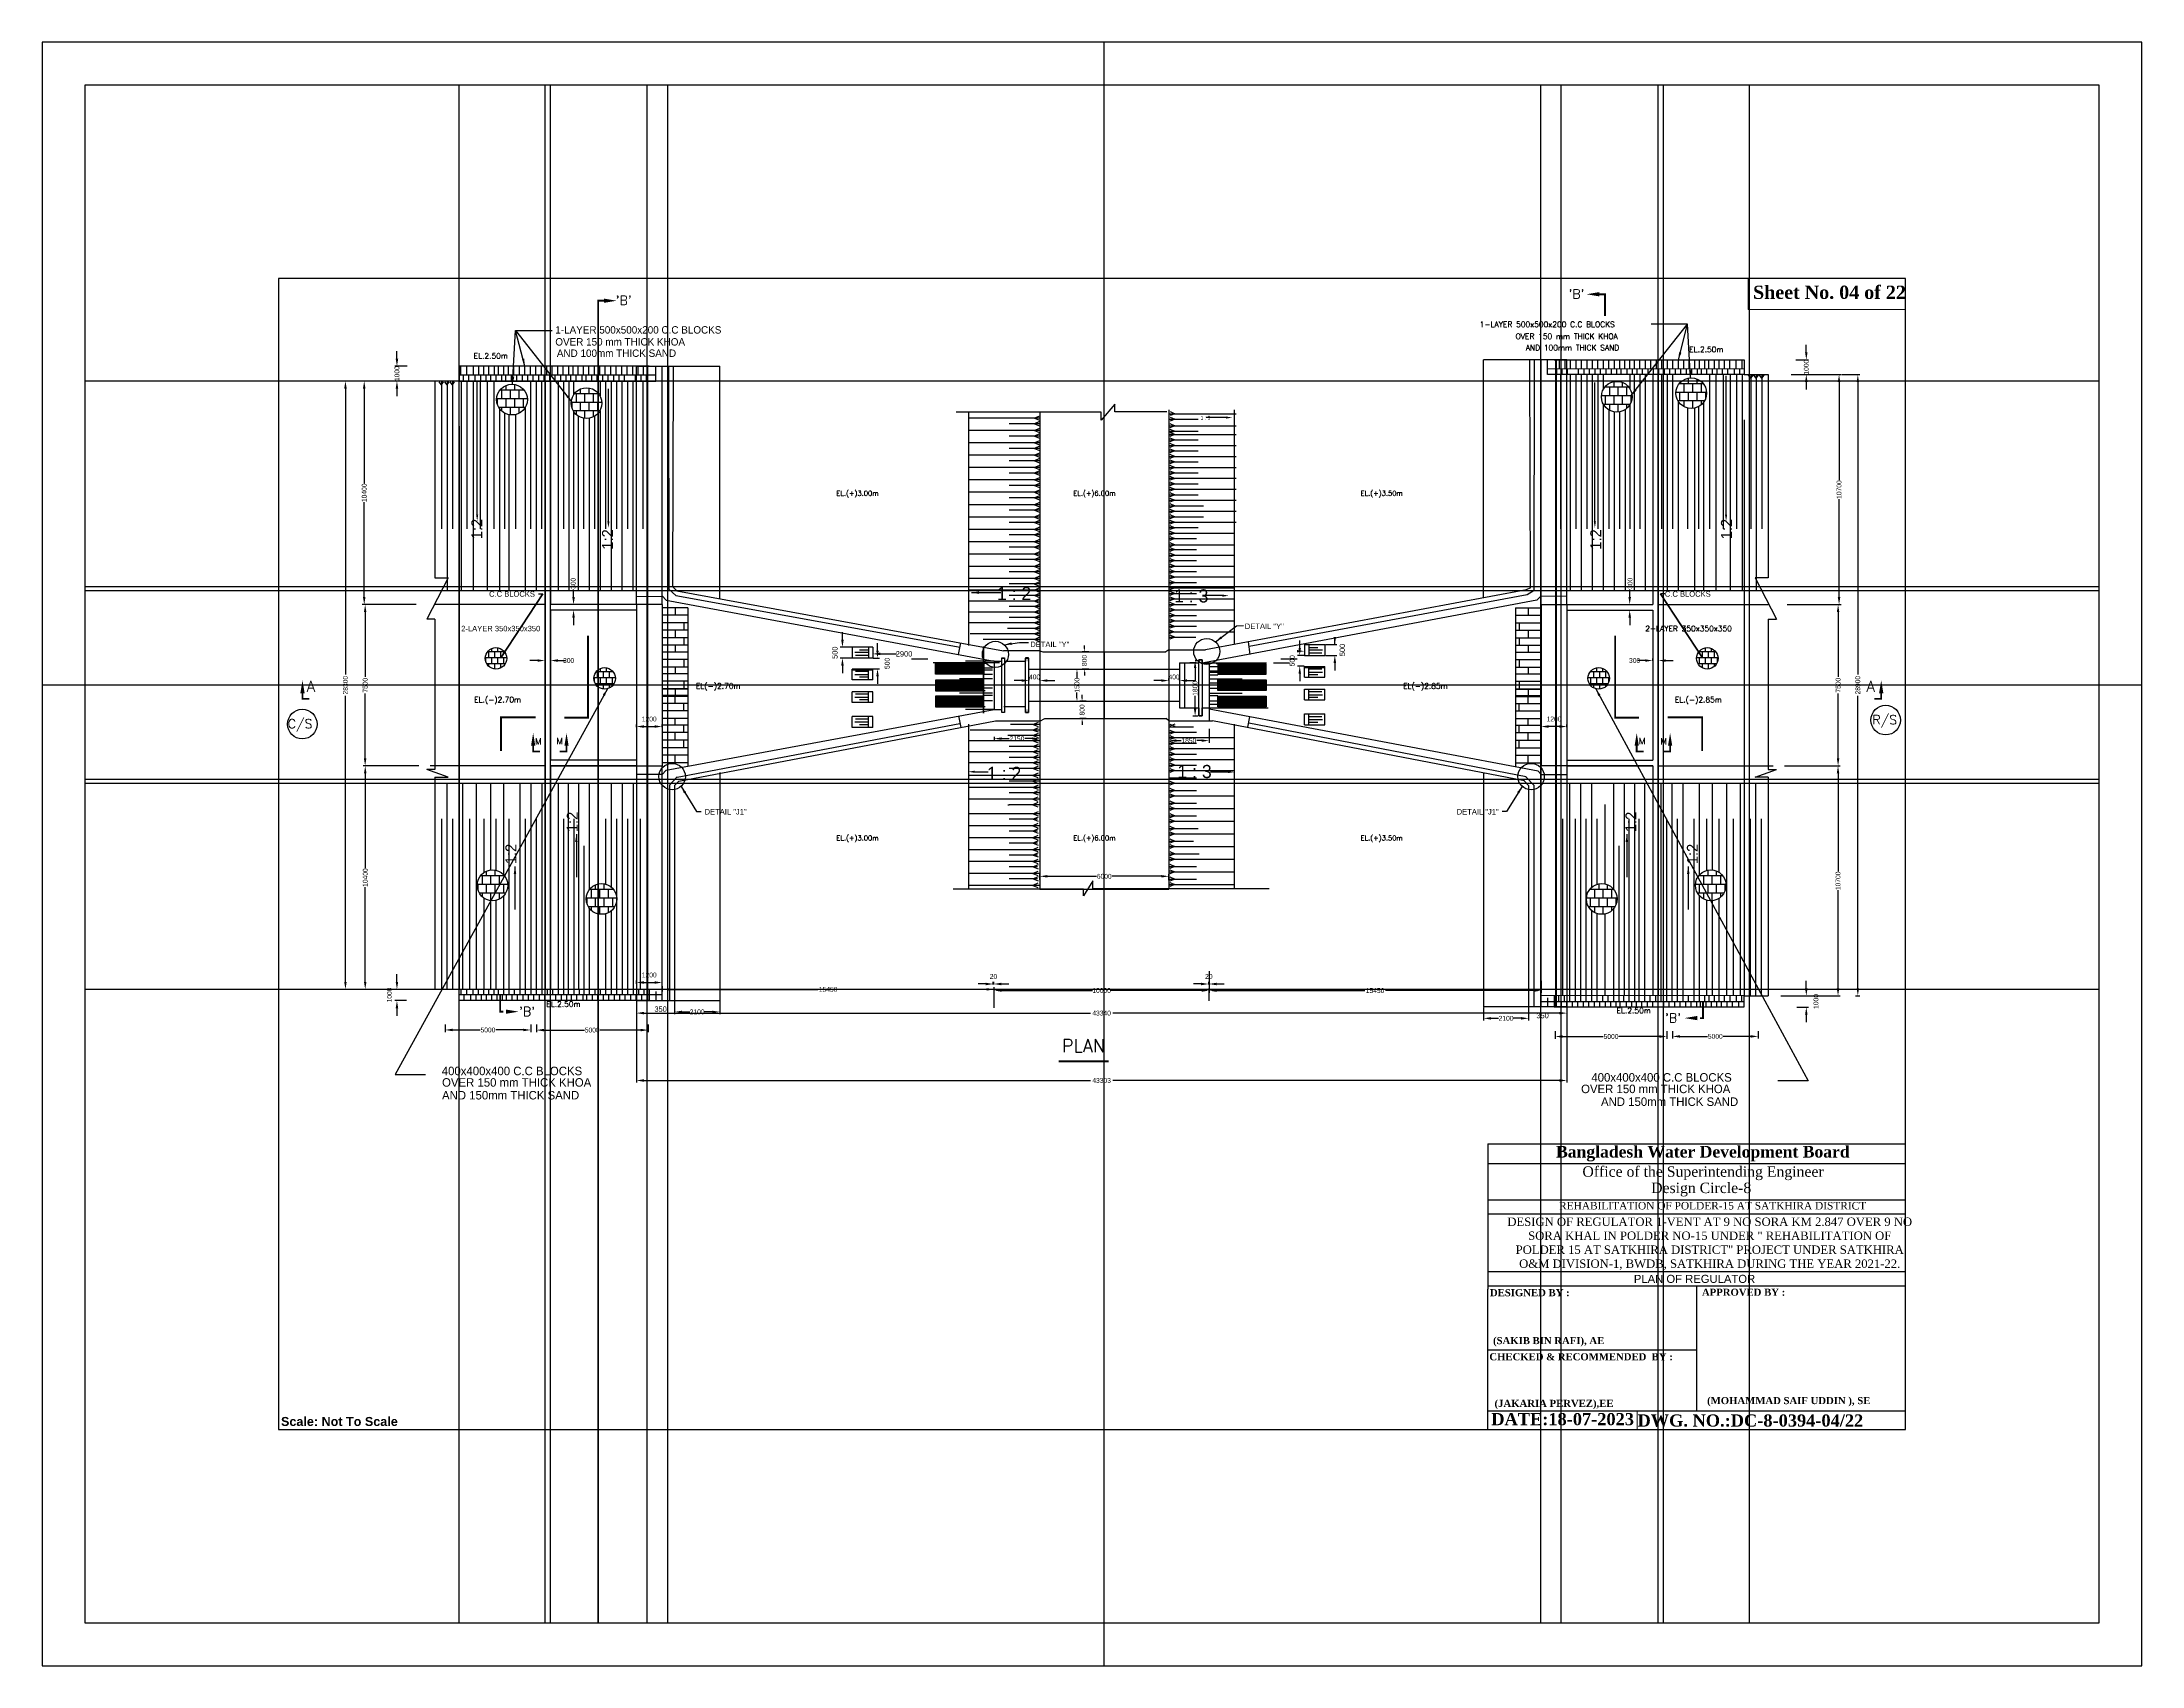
# Model space of a CAD drawing. Extents: x -426260 to 2055400, y -4304674 to -305611.
# Drawn here: x -4675 to 93046, y -2690823 to -2615278 of the extents above; entities that cross this region are included whole.
import ezdxf

# ---------------------------------------------------------------- set-up
doc = ezdxf.new("R2010")
doc.units = 0
doc.header["$LTSCALE"] = 300
doc.header["$MEASUREMENT"] = 0
doc.header["$PDMODE"] = 3
doc.linetypes.add('DASHED', pattern=[0.75, 0.5, -0.25])
doc.linetypes.add('DASHED2', pattern=[9.525, 6.35, -3.175])
doc.layers.get('DEFPOINTS').update_dxf_attribs({"linetype": 'CONTINUOUS'})
for name, color, linetype in [('GRID', 1, 'CONTINUOUS'), ('LINE', 7, 'CONTINUOUS'), ('Pile Placing Line', 10, 'CONTINUOUS'), ('SLOPECON', 12, 'CONTINUOUS'), ('SLOPEEARTH', 3, 'CONTINUOUS'), ('TEXT', 10, 'CONTINUOUS')]:
    doc.layers.add(name, color=color, linetype=linetype)
doc.styles.add('BIG', font='ROMANT.SHX')
doc.styles.add('SIM', font='simplex.shx')
doc.dimstyles.new('3', dxfattribs={"dimtxt": 225, "dimasz": 350, "dimexe": 100, "dimexo": 25, "dimgap": 9, "dimtad": 0, "dimdec": 0, "dimzin": 0, "dimdsep": 46, "dimtxsty": 'Standard', "dimcen": 0, "dimclrd": 5, "dimclre": 6, "dimclrt": 256, "dimadec": 0, "dimazin": 0, "dimtfac": 1, "dimtdec": 0, "dimtofl": 0, "dimtmove": 2, "dimatfit": 3, "dimfxl": 1, "dimtolj": 1, "dimtzin": 0, "dimarcsym": 0})

# ---------------------------------------------------------------- blocks, each defined once
blk = doc.blocks.new('*D1577')
at = {"layer": 'DEFPOINTS', "color": 0, "transparency": 16777216}
for p in [(20061, -2641703), (20205, -2641448), (20205, -2641703)]:
    blk.add_point(p, dxfattribs=at)
at = {"layer": 'LINE', "color": 5, "lineweight": -2, "transparency": 16777216}
for p, q in [((20061, -2641098), (20061, -2640748)), ((20061, -2642053), (20061, -2642403))]:
    blk.add_line(p, q, dxfattribs=at)
at = {"layer": 'LINE', "color": 6, "lineweight": -2, "transparency": 16777216}
for p, q in [((20180, -2641448), (19961, -2641448)), ((20180, -2641703), (19961, -2641703))]:
    blk.add_line(p, q, dxfattribs=at)
at = {"layer": 'LINE', "color": 5, "transparency": 16777216}
for points in [[(20002, -2641098), (20119, -2641098), (20061, -2641448)], [(20002, -2642053), (20119, -2642053), (20061, -2641703)]]:
    blk.add_solid(points, dxfattribs=at)
at = {"layer": 'LINE', "transparency": 16777216, "insert": (20044, -2640458), "char_height": 225, "attachment_point": 5, "rotation": 90}
blk.add_mtext('\\A1;300', dxfattribs=at)
blk = doc.blocks.new('*D1578')
at = {"layer": 'DEFPOINTS', "color": 0, "transparency": 16777216}
for p in [(18733, -2644052), (18733, -2644096), (18988, -2644096)]:
    blk.add_point(p, dxfattribs=at)
at = {"layer": 'LINE', "color": 5, "lineweight": -2, "transparency": 16777216}
for p, q in [((18383, -2644052), (18033, -2644052)), ((19338, -2644052), (19688, -2644052))]:
    blk.add_line(p, q, dxfattribs=at)
at = {"layer": 'LINE', "color": 6, "lineweight": -2, "transparency": 16777216}
for p, q in [((18733, -2644071), (18733, -2643952)), ((18988, -2644071), (18988, -2643952))]:
    blk.add_line(p, q, dxfattribs=at)
at = {"layer": 'LINE', "color": 5, "transparency": 16777216}
for points in [[(18383, -2643993), (18383, -2644110), (18733, -2644052)], [(19338, -2643993), (19338, -2644110), (18988, -2644052)]]:
    blk.add_solid(points, dxfattribs=at)
at = {"layer": 'LINE', "transparency": 16777216, "insert": (19833, -2644052), "char_height": 225, "attachment_point": 5}
blk.add_mtext('\\A1;300', dxfattribs=at)
blk = doc.blocks.new('*D1584')
at = {"layer": 'DEFPOINTS', "color": 0, "linetype": 'ByBlock', "transparency": 16777216}
for p in [(12349, -2630362), (11843, -2631048), (12315, -2631048)]:
    blk.add_point(p, dxfattribs=at)
at = {"layer": 'LINE', "color": 5, "linetype": 'ByBlock', "lineweight": -2, "transparency": 16777216}
for p, q in [((11843, -2630012), (11843, -2629662)), ((11843, -2631398), (11843, -2631748))]:
    blk.add_line(p, q, dxfattribs=at)
at = {"layer": 'LINE', "color": 6, "linetype": 'ByBlock', "lineweight": -2, "transparency": 16777216}
for p, q in [((12324, -2630362), (11743, -2630362)), ((12290, -2631048), (11743, -2631048))]:
    blk.add_line(p, q, dxfattribs=at)
at = {"layer": 'LINE', "color": 5, "linetype": 'ByBlock', "transparency": 16777216}
for points in [[(11784, -2630012), (11901, -2630012), (11843, -2630362)], [(11784, -2631398), (11901, -2631398), (11843, -2631048)]]:
    blk.add_solid(points, dxfattribs=at)
at = {"layer": 'LINE', "linetype": 'ByBlock', "lineweight": -2, "transparency": 16777216, "insert": (11843, -2630705), "char_height": 225, "attachment_point": 5, "rotation": 90}
blk.add_mtext('\\A1;1000', dxfattribs=at)
blk = doc.blocks.new('*D1585')
at = {"layer": 'DEFPOINTS', "color": 0, "linetype": 'ByBlock', "transparency": 16777216}
for p in [(11843, -2659873), (12315, -2659873), (12349, -2659348)]:
    blk.add_point(p, dxfattribs=at)
at = {"layer": 'LINE', "color": 5, "linetype": 'ByBlock', "lineweight": -2, "transparency": 16777216}
for p, q in [((11843, -2658998), (11843, -2658648)), ((11843, -2660223), (11843, -2660573))]:
    blk.add_line(p, q, dxfattribs=at)
at = {"layer": 'LINE', "color": 6, "linetype": 'ByBlock', "lineweight": -2, "transparency": 16777216}
for p, q in [((12324, -2659348), (11743, -2659348)), ((12290, -2659873), (11743, -2659873))]:
    blk.add_line(p, q, dxfattribs=at)
at = {"layer": 'LINE', "color": 5, "linetype": 'ByBlock', "transparency": 16777216}
for points in [[(11784, -2658998), (11901, -2658998), (11843, -2659348)], [(11784, -2660223), (11901, -2660223), (11843, -2659873)]]:
    blk.add_solid(points, dxfattribs=at)
at = {"layer": 'LINE', "linetype": 'ByBlock', "lineweight": -2, "transparency": 16777216, "insert": (11493, -2659610), "char_height": 225, "attachment_point": 5, "rotation": 90}
blk.add_mtext('\\A1;1000', dxfattribs=at)
blk = doc.blocks.new('*D1579')
at = {"layer": 'DEFPOINTS', "color": 0, "linetype": 'ByBlock', "transparency": 16777216}
for p in [(14080, -2660962), (18075, -2660962), (18075, -2661236)]:
    blk.add_point(p, dxfattribs=at)
at = {"layer": 'LINE', "color": 6, "linetype": 'ByBlock', "lineweight": -2, "transparency": 16777216}
for p, q in [((14080, -2660987), (14080, -2661336)), ((18075, -2660987), (18075, -2661336))]:
    blk.add_line(p, q, dxfattribs=at)
at = {"layer": 'LINE', "color": 7, "linetype": 'ByBlock', "lineweight": -2, "transparency": 16777216}
for p, q in [((14430, -2661236), (15712, -2661236)), ((17725, -2661236), (16443, -2661236))]:
    blk.add_line(p, q, dxfattribs=at)
at = {"layer": 'LINE', "color": 7, "linetype": 'ByBlock', "transparency": 16777216}
for points in [[(14430, -2661178), (14430, -2661295), (14080, -2661236)], [(17725, -2661178), (17725, -2661295), (18075, -2661236)]]:
    blk.add_solid(points, dxfattribs=at)
at = {"layer": 'LINE', "linetype": 'ByBlock', "lineweight": -2, "transparency": 16777216, "insert": (16077, -2661236), "char_height": 225, "attachment_point": 5}
blk.add_mtext('\\A1;5000', dxfattribs=at)
blk = doc.blocks.new('*D1580')
at = {"layer": 'DEFPOINTS', "color": 0, "linetype": 'ByBlock', "transparency": 16777216}
for p in [(18330, -2660962), (23528, -2660962), (23528, -2661242)]:
    blk.add_point(p, dxfattribs=at)
at = {"layer": 'LINE', "color": 6, "linetype": 'ByBlock', "lineweight": -2, "transparency": 16777216}
for p, q in [((18330, -2660987), (18330, -2661342)), ((23528, -2660987), (23528, -2661342))]:
    blk.add_line(p, q, dxfattribs=at)
at = {"layer": 'LINE', "color": 7, "linetype": 'ByBlock', "lineweight": -2, "transparency": 16777216}
for p, q in [((18680, -2661242), (20564, -2661242)), ((23178, -2661242), (21294, -2661242))]:
    blk.add_line(p, q, dxfattribs=at)
at = {"layer": 'LINE', "color": 7, "linetype": 'ByBlock', "transparency": 16777216}
for points in [[(18680, -2661184), (18680, -2661301), (18330, -2661242)], [(23178, -2661184), (23178, -2661301), (23528, -2661242)]]:
    blk.add_solid(points, dxfattribs=at)
at = {"layer": 'LINE', "linetype": 'ByBlock', "lineweight": -2, "transparency": 16777216, "insert": (20929, -2661242), "char_height": 225, "attachment_point": 5}
blk.add_mtext('\\A1;5000', dxfattribs=at)
blk = doc.blocks.new('*D1581')
at = {"layer": 'DEFPOINTS', "color": 0, "linetype": 'ByBlock', "transparency": 16777216}
for p in [(48963, -2644054), (48984, -2646638), (49136, -2646638)]:
    blk.add_point(p, dxfattribs=at)
at = {"layer": 'LINE', "color": 6, "linetype": 'ByBlock', "lineweight": -2, "transparency": 16777216}
for p, q in [((48988, -2644054), (49084, -2644054)), ((49111, -2646638), (48884, -2646638))]:
    blk.add_line(p, q, dxfattribs=at)
at = {"layer": 'LINE', "color": 5, "linetype": 'ByBlock', "lineweight": -2, "transparency": 16777216}
for p, q in [((48984, -2644404), (48984, -2644999)), ((48984, -2646288), (48984, -2645692))]:
    blk.add_line(p, q, dxfattribs=at)
at = {"layer": 'LINE', "color": 5, "linetype": 'ByBlock', "transparency": 16777216}
for points in [[(48926, -2644404), (49042, -2644404), (48984, -2644054)], [(48926, -2646288), (49042, -2646288), (48984, -2646638)]]:
    blk.add_solid(points, dxfattribs=at)
at = {"layer": 'LINE', "linetype": 'ByBlock', "lineweight": -2, "transparency": 16777216, "insert": (48984, -2645346), "char_height": 225, "attachment_point": 5, "rotation": 90}
blk.add_mtext('\\A1;1800', dxfattribs=at)
blk = doc.blocks.new('*D1582')
at = {"layer": 'DEFPOINTS', "color": 0, "linetype": 'ByBlock', "transparency": 16777216}
for p in [(41262, -2644983), (41762, -2644983), (41762, -2644983)]:
    blk.add_point(p, dxfattribs=at)
at = {"layer": 'LINE', "color": 5, "linetype": 'ByBlock', "lineweight": -2, "transparency": 16777216}
for p, q in [((40912, -2644983), (40562, -2644983)), ((42112, -2644983), (42462, -2644983))]:
    blk.add_line(p, q, dxfattribs=at)
at = {"layer": 'LINE', "color": 6, "linetype": 'ByBlock', "lineweight": -2, "transparency": 16777216}
for p, q in [((41262, -2644958), (41262, -2644883)), ((41762, -2644958), (41762, -2644883))]:
    blk.add_line(p, q, dxfattribs=at)
at = {"layer": 'LINE', "color": 5, "linetype": 'ByBlock', "transparency": 16777216}
for points in [[(40912, -2644925), (40912, -2645042), (41262, -2644983)], [(42112, -2644925), (42112, -2645042), (41762, -2644983)]]:
    blk.add_solid(points, dxfattribs=at)
at = {"layer": 'LINE', "linetype": 'ByBlock', "lineweight": -2, "transparency": 16777216, "insert": (41512, -2644815), "char_height": 225, "attachment_point": 5}
blk.add_mtext('\\A1;400', dxfattribs=at)
blk = doc.blocks.new('*D1583')
at = {"layer": 'DEFPOINTS', "color": 0, "linetype": 'ByBlock', "transparency": 16777216}
for p in [(47756, -2644983), (48256, -2644983), (48256, -2644983)]:
    blk.add_point(p, dxfattribs=at)
at = {"layer": 'LINE', "color": 5, "linetype": 'ByBlock', "lineweight": -2, "transparency": 16777216}
for p, q in [((47406, -2644983), (47056, -2644983)), ((48606, -2644983), (48956, -2644983))]:
    blk.add_line(p, q, dxfattribs=at)
at = {"layer": 'LINE', "color": 6, "linetype": 'ByBlock', "lineweight": -2, "transparency": 16777216}
for p, q in [((47756, -2644958), (47756, -2644883)), ((48256, -2644958), (48256, -2644883))]:
    blk.add_line(p, q, dxfattribs=at)
at = {"layer": 'LINE', "color": 5, "linetype": 'ByBlock', "transparency": 16777216}
for points in [[(47406, -2644925), (47406, -2645042), (47756, -2644983)], [(48606, -2644925), (48606, -2645042), (48256, -2644983)]]:
    blk.add_solid(points, dxfattribs=at)
at = {"layer": 'LINE', "linetype": 'ByBlock', "lineweight": -2, "transparency": 16777216, "insert": (48006, -2644815), "char_height": 225, "attachment_point": 5}
blk.add_mtext('\\A1;400', dxfattribs=at)
blk = doc.blocks.new('*D1586')
at = {"layer": 'DEFPOINTS', "color": 0, "linetype": 'ByBlock', "transparency": 16777216}
for p in [(33980, -2643937), (33980, -2644437), (34205, -2644437)]:
    blk.add_point(p, dxfattribs=at)
at = {"layer": 'LINE', "color": 5, "linetype": 'ByBlock', "lineweight": -2, "transparency": 16777216}
for p, q in [((34205, -2643587), (34205, -2643237)), ((34205, -2644787), (34205, -2645137))]:
    blk.add_line(p, q, dxfattribs=at)
at = {"layer": 'LINE', "color": 6, "linetype": 'ByBlock', "lineweight": -2, "transparency": 16777216}
for p, q in [((34005, -2643937), (34305, -2643937)), ((34005, -2644437), (34305, -2644437))]:
    blk.add_line(p, q, dxfattribs=at)
at = {"layer": 'LINE', "color": 5, "linetype": 'ByBlock', "transparency": 16777216}
for points in [[(34147, -2643587), (34263, -2643587), (34205, -2643937)], [(34147, -2644787), (34263, -2644787), (34205, -2644437)]]:
    blk.add_solid(points, dxfattribs=at)
at = {"layer": 'LINE', "linetype": 'ByBlock', "lineweight": -2, "transparency": 16777216, "insert": (34656, -2644187), "char_height": 225, "attachment_point": 5, "rotation": 90}
blk.add_mtext('\\A1;500', dxfattribs=at)
blk = doc.blocks.new('*D1587')
at = {"layer": 'DEFPOINTS', "color": 0, "linetype": 'ByBlock', "transparency": 16777216}
for p in [(53852, -2644312), (54077, -2643812), (54077, -2644312)]:
    blk.add_point(p, dxfattribs=at)
at = {"layer": 'LINE', "color": 5, "linetype": 'ByBlock', "lineweight": -2, "transparency": 16777216}
for p, q in [((53852, -2643462), (53852, -2643112)), ((53852, -2644662), (53852, -2645012))]:
    blk.add_line(p, q, dxfattribs=at)
at = {"layer": 'LINE', "color": 6, "linetype": 'ByBlock', "lineweight": -2, "transparency": 16777216}
for p, q in [((54052, -2643812), (53752, -2643812)), ((54052, -2644312), (53752, -2644312))]:
    blk.add_line(p, q, dxfattribs=at)
at = {"layer": 'LINE', "color": 5, "linetype": 'ByBlock', "transparency": 16777216}
for points in [[(53794, -2643462), (53911, -2643462), (53852, -2643812)], [(53794, -2644662), (53911, -2644662), (53852, -2644312)]]:
    blk.add_solid(points, dxfattribs=at)
at = {"layer": 'LINE', "linetype": 'ByBlock', "lineweight": -2, "transparency": 16777216, "insert": (53502, -2644062), "char_height": 225, "attachment_point": 5, "rotation": 90}
blk.add_mtext('\\A1;500', dxfattribs=at)
blk = doc.blocks.new('*D1588')
at = {"layer": 'DEFPOINTS', "color": 0, "ltscale": 0.5, "transparency": 16777216}
for p in [(47756, -2654088), (41756, -2654276), (47756, -2654296)]:
    blk.add_point(p, dxfattribs=at)
at = {"layer": 'Pile Placing Line', "color": 6, "lineweight": -2, "ltscale": 0.5, "transparency": 16777216}
for p, q in [((41756, -2654251), (41756, -2653988)), ((47756, -2654271), (47756, -2653988))]:
    blk.add_line(p, q, dxfattribs=at)
at = {"layer": 'Pile Placing Line', "color": 5, "lineweight": -2, "ltscale": 0.5, "transparency": 16777216}
for p, q in [((42106, -2654088), (44391, -2654088)), ((47406, -2654088), (45121, -2654088))]:
    blk.add_line(p, q, dxfattribs=at)
at = {"layer": 'Pile Placing Line', "color": 5, "ltscale": 0.5, "transparency": 16777216}
for points in [[(42106, -2654029), (42106, -2654146), (41756, -2654088)], [(47406, -2654029), (47406, -2654146), (47756, -2654088)]]:
    blk.add_solid(points, dxfattribs=at)
at = {"layer": 'Pile Placing Line', "ltscale": 0.5, "transparency": 16777216, "insert": (44756, -2654088), "char_height": 225, "attachment_point": 5}
blk.add_mtext('\\A1;6000', dxfattribs=at)
blk = doc.blocks.new('*D1589')
at = {"layer": 'DEFPOINTS', "color": 0, "linetype": 'ByBlock', "transparency": 16777216}
for p in [(39633, -2659902), (49633, -2659402), (49633, -2659902)]:
    blk.add_point(p, dxfattribs=at)
at = {"layer": 'LINE', "color": 6, "linetype": 'ByBlock', "lineweight": -2, "transparency": 16777216}
for p, q in [((39633, -2659877), (39633, -2659302)), ((49633, -2659877), (49633, -2659302))]:
    blk.add_line(p, q, dxfattribs=at)
at = {"layer": 'LINE', "color": 7, "linetype": 'ByBlock', "lineweight": -2, "transparency": 16777216}
for p, q in [((39983, -2659402), (44211, -2659402)), ((49283, -2659402), (45054, -2659402))]:
    blk.add_line(p, q, dxfattribs=at)
at = {"layer": 'LINE', "color": 7, "linetype": 'ByBlock', "transparency": 16777216}
for points in [[(39983, -2659344), (39983, -2659461), (39633, -2659402)], [(49283, -2659344), (49283, -2659461), (49633, -2659402)]]:
    blk.add_solid(points, dxfattribs=at)
at = {"layer": 'LINE', "linetype": 'ByBlock', "lineweight": -2, "transparency": 16777216, "insert": (44633, -2659402), "char_height": 225, "attachment_point": 5}
blk.add_mtext('\\A1;10000', dxfattribs=at)
blk = doc.blocks.new('*D1590')
at = {"layer": 'DEFPOINTS', "color": 0, "linetype": 'ByBlock', "transparency": 16777216}
for p in [(41756, -2646476), (39633, -2647570), (41756, -2647683)]:
    blk.add_point(p, dxfattribs=at)
at = {"layer": 'LINE', "color": 6, "linetype": 'ByBlock', "lineweight": -2, "transparency": 16777216}
for p, q in [((41756, -2646501), (41756, -2647783)), ((39633, -2647595), (39633, -2647783))]:
    blk.add_line(p, q, dxfattribs=at)
at = {"layer": 'LINE', "color": 7, "linetype": 'ByBlock', "lineweight": -2, "transparency": 16777216}
for p, q in [((39983, -2647683), (40329, -2647683)), ((41406, -2647683), (41060, -2647683))]:
    blk.add_line(p, q, dxfattribs=at)
at = {"layer": 'LINE', "color": 7, "linetype": 'ByBlock', "transparency": 16777216}
for points in [[(39983, -2647625), (39983, -2647741), (39633, -2647683)], [(41406, -2647625), (41406, -2647741), (41756, -2647683)]]:
    blk.add_solid(points, dxfattribs=at)
at = {"layer": 'LINE', "linetype": 'ByBlock', "lineweight": -2, "transparency": 16777216, "insert": (40694, -2647683), "char_height": 225, "attachment_point": 5}
blk.add_mtext('\\A1;2150', dxfattribs=at)
blk = doc.blocks.new('*D1591')
at = {"layer": 'DEFPOINTS', "color": 0, "linetype": 'ByBlock', "transparency": 16777216}
for p in [(47756, -2646951), (49633, -2647196), (49633, -2647776)]:
    blk.add_point(p, dxfattribs=at)
at = {"layer": 'LINE', "color": 6, "linetype": 'ByBlock', "lineweight": -2, "transparency": 16777216}
for p, q in [((47756, -2646976), (47756, -2647876)), ((49633, -2647221), (49633, -2647876))]:
    blk.add_line(p, q, dxfattribs=at)
at = {"layer": 'LINE', "color": 7, "linetype": 'ByBlock', "lineweight": -2, "transparency": 16777216}
for p, q in [((48106, -2647776), (48329, -2647776)), ((49283, -2647776), (49060, -2647776))]:
    blk.add_line(p, q, dxfattribs=at)
at = {"layer": 'LINE', "color": 7, "linetype": 'ByBlock', "transparency": 16777216}
for points in [[(48106, -2647717), (48106, -2647834), (47756, -2647776)], [(49283, -2647717), (49283, -2647834), (49633, -2647776)]]:
    blk.add_solid(points, dxfattribs=at)
at = {"layer": 'LINE', "linetype": 'ByBlock', "lineweight": -2, "transparency": 16777216, "insert": (48694, -2647776), "char_height": 225, "attachment_point": 5}
blk.add_mtext('\\A1;1850', dxfattribs=at)
blk = doc.blocks.new('*D1592')
at = {"layer": 'DEFPOINTS', "color": 0, "linetype": 'ByBlock', "transparency": 16777216}
for p in [(49633, -2658476), (65085, -2658926), (65085, -2659405)]:
    blk.add_point(p, dxfattribs=at)
at = {"layer": 'LINE', "color": 6, "linetype": 'ByBlock', "lineweight": -2, "transparency": 16777216}
for p, q in [((49633, -2658501), (49633, -2659505)), ((65085, -2658951), (65085, -2659505))]:
    blk.add_line(p, q, dxfattribs=at)
at = {"layer": 'LINE', "color": 7, "linetype": 'ByBlock', "lineweight": -2, "transparency": 16777216}
for p, q in [((49983, -2659405), (56881, -2659405)), ((64735, -2659405), (57837, -2659405))]:
    blk.add_line(p, q, dxfattribs=at)
at = {"layer": 'LINE', "color": 7, "linetype": 'ByBlock', "transparency": 16777216}
for points in [[(49983, -2659347), (49983, -2659464), (49633, -2659405)], [(64735, -2659347), (64735, -2659464), (65085, -2659405)]]:
    blk.add_solid(points, dxfattribs=at)
at = {"layer": 'LINE', "linetype": 'ByBlock', "lineweight": -2, "transparency": 16777216, "insert": (57359, -2659405), "char_height": 225, "attachment_point": 5}
blk.add_mtext('\\A1;15450', dxfattribs=at)
blk = doc.blocks.new('*D1593')
at = {"layer": 'DEFPOINTS', "color": 0, "linetype": 'ByBlock', "transparency": 16777216}
for p in [(24183, -2659176), (24183, -2659348), (39633, -2660226)]:
    blk.add_point(p, dxfattribs=at)
at = {"layer": 'LINE', "color": 6, "linetype": 'ByBlock', "lineweight": -2, "transparency": 16777216}
for p, q in [((24183, -2659201), (24183, -2659448)), ((39633, -2660201), (39633, -2659248))]:
    blk.add_line(p, q, dxfattribs=at)
at = {"layer": 'LINE', "color": 7, "linetype": 'ByBlock', "lineweight": -2, "transparency": 16777216}
for p, q in [((24533, -2659348), (31430, -2659348)), ((39283, -2659348), (32386, -2659348))]:
    blk.add_line(p, q, dxfattribs=at)
at = {"layer": 'LINE', "color": 7, "linetype": 'ByBlock', "transparency": 16777216}
for points in [[(24533, -2659290), (24533, -2659407), (24183, -2659348)], [(39283, -2659290), (39283, -2659407), (39633, -2659348)]]:
    blk.add_solid(points, dxfattribs=at)
at = {"layer": 'LINE', "linetype": 'ByBlock', "lineweight": -2, "transparency": 16777216, "insert": (31908, -2659348), "char_height": 225, "attachment_point": 5}
blk.add_mtext('\\A1;15450', dxfattribs=at)
blk = doc.blocks.new('*D1594')
at = {"layer": 'DEFPOINTS', "color": 0, "linetype": 'ByBlock', "transparency": 16777216}
for p in [(10367, -2648948), (12324, -2648948), (12324, -2659348)]:
    blk.add_point(p, dxfattribs=at)
at = {"layer": 'LINE', "color": 6, "linetype": 'ByBlock', "lineweight": -2, "transparency": 16777216}
for p, q in [((12299, -2648948), (10267, -2648948)), ((12299, -2659348), (10267, -2659348))]:
    blk.add_line(p, q, dxfattribs=at)
at = {"layer": 'LINE', "color": 7, "linetype": 'ByBlock', "lineweight": -2, "transparency": 16777216}
for p, q in [((10367, -2649298), (10367, -2653708)), ((10367, -2658998), (10367, -2654588))]:
    blk.add_line(p, q, dxfattribs=at)
at = {"layer": 'LINE', "color": 7, "linetype": 'ByBlock', "transparency": 16777216}
for points in [[(10308, -2649298), (10425, -2649298), (10367, -2648948)], [(10308, -2658998), (10425, -2658998), (10367, -2659348)]]:
    blk.add_solid(points, dxfattribs=at)
at = {"layer": 'LINE', "linetype": 'ByBlock', "lineweight": -2, "transparency": 16777216, "insert": (10367, -2654148), "char_height": 225, "attachment_point": 5, "rotation": 90}
blk.add_mtext('\\A1;10400', dxfattribs=at)
blk = doc.blocks.new('*D1595')
at = {"layer": 'DEFPOINTS', "color": 0, "linetype": 'ByBlock', "transparency": 16777216}
for p in [(10319, -2631048), (12541, -2631048), (11304, -2641448)]:
    blk.add_point(p, dxfattribs=at)
at = {"layer": 'LINE', "color": 6, "linetype": 'ByBlock', "lineweight": -2, "transparency": 16777216}
for p, q in [((12516, -2631048), (10219, -2631048)), ((11279, -2641448), (10219, -2641448))]:
    blk.add_line(p, q, dxfattribs=at)
at = {"layer": 'LINE', "color": 7, "linetype": 'ByBlock', "lineweight": -2, "transparency": 16777216}
for p, q in [((10319, -2631398), (10319, -2635808)), ((10319, -2641098), (10319, -2636688))]:
    blk.add_line(p, q, dxfattribs=at)
at = {"layer": 'LINE', "color": 7, "linetype": 'ByBlock', "transparency": 16777216}
for points in [[(10261, -2631398), (10378, -2631398), (10319, -2631048)], [(10261, -2641098), (10378, -2641098), (10319, -2641448)]]:
    blk.add_solid(points, dxfattribs=at)
at = {"layer": 'LINE', "linetype": 'ByBlock', "lineweight": -2, "transparency": 16777216, "insert": (10319, -2636248), "char_height": 225, "attachment_point": 5, "rotation": 90}
blk.add_mtext('\\A1;10400', dxfattribs=at)
blk = doc.blocks.new('*D1596')
at = {"layer": 'DEFPOINTS', "color": 0, "linetype": 'ByBlock', "transparency": 16777216}
for p in [(10363, -2641448), (10489, -2641448), (10489, -2648948)]:
    blk.add_point(p, dxfattribs=at)
at = {"layer": 'LINE', "color": 6, "linetype": 'ByBlock', "lineweight": -2, "transparency": 16777216}
for p, q in [((10464, -2641448), (10263, -2641448)), ((10464, -2648948), (10263, -2648948))]:
    blk.add_line(p, q, dxfattribs=at)
at = {"layer": 'LINE', "color": 7, "linetype": 'ByBlock', "lineweight": -2, "transparency": 16777216}
for p, q in [((10363, -2641798), (10363, -2644814)), ((10363, -2648598), (10363, -2645582))]:
    blk.add_line(p, q, dxfattribs=at)
at = {"layer": 'LINE', "color": 7, "linetype": 'ByBlock', "transparency": 16777216}
for points in [[(10305, -2641798), (10422, -2641798), (10363, -2641448)], [(10305, -2648598), (10422, -2648598), (10363, -2648948)]]:
    blk.add_solid(points, dxfattribs=at)
at = {"layer": 'LINE', "linetype": 'ByBlock', "lineweight": -2, "transparency": 16777216, "insert": (10363, -2645198), "char_height": 225, "attachment_point": 5, "rotation": 90}
blk.add_mtext('\\A1;7500', dxfattribs=at)
blk = doc.blocks.new('*D1597')
at = {"layer": 'DEFPOINTS', "color": 0, "linetype": 'ByBlock', "transparency": 16777216}
for p in [(43726, -2645948), (43944, -2645948), (43944, -2646748)]:
    blk.add_point(p, dxfattribs=at)
at = {"layer": 'LINE', "color": 6, "linetype": 'ByBlock', "lineweight": -2, "transparency": 16777216}
for p, q in [((43919, -2645948), (43626, -2645948)), ((43919, -2646748), (43626, -2646748))]:
    blk.add_line(p, q, dxfattribs=at)
at = {"layer": 'LINE', "color": 5, "linetype": 'ByBlock', "lineweight": -2, "transparency": 16777216}
for p, q in [((43726, -2645798), (43726, -2645648)), ((43726, -2646898), (43726, -2647048))]:
    blk.add_line(p, q, dxfattribs=at)
at = {"layer": 'LINE', "color": 5, "linetype": 'ByBlock', "transparency": 16777216}
for points in [[(43701, -2645798), (43751, -2645798), (43726, -2645948)], [(43701, -2646898), (43751, -2646898), (43726, -2646748)]]:
    blk.add_solid(points, dxfattribs=at)
at = {"layer": 'LINE', "linetype": 'ByBlock', "lineweight": -2, "transparency": 16777216, "insert": (43726, -2646348), "char_height": 225, "attachment_point": 5, "rotation": 90}
blk.add_mtext('\\A1;800', dxfattribs=at)
blk = doc.blocks.new('*D1598')
at = {"layer": 'DEFPOINTS', "color": 0, "linetype": 'ByBlock', "transparency": 16777216}
for p in [(43446, -2644448), (43487, -2644448), (43446, -2645948)]:
    blk.add_point(p, dxfattribs=at)
at = {"layer": 'LINE', "color": 6, "linetype": 'ByBlock', "lineweight": -2, "transparency": 16777216}
for p, q in [((43471, -2644448), (43587, -2644448)), ((43471, -2645948), (43587, -2645948))]:
    blk.add_line(p, q, dxfattribs=at)
at = {"layer": 'LINE', "color": 5, "linetype": 'ByBlock', "lineweight": -2, "transparency": 16777216}
for p, q in [((43487, -2644598), (43487, -2644852)), ((43487, -2645798), (43487, -2645545))]:
    blk.add_line(p, q, dxfattribs=at)
at = {"layer": 'LINE', "color": 5, "linetype": 'ByBlock', "transparency": 16777216}
for points in [[(43462, -2644598), (43512, -2644598), (43487, -2644448)], [(43462, -2645798), (43512, -2645798), (43487, -2645948)]]:
    blk.add_solid(points, dxfattribs=at)
at = {"layer": 'LINE', "linetype": 'ByBlock', "lineweight": -2, "transparency": 16777216, "insert": (43487, -2645198), "char_height": 225, "attachment_point": 5, "rotation": 90}
blk.add_mtext('\\A1;1500', dxfattribs=at)
blk = doc.blocks.new('*D1599')
at = {"layer": 'DEFPOINTS', "color": 0, "linetype": 'ByBlock', "transparency": 16777216}
for p in [(43830, -2643648), (44058, -2643648), (44058, -2644448)]:
    blk.add_point(p, dxfattribs=at)
at = {"layer": 'LINE', "color": 5, "linetype": 'ByBlock', "lineweight": -2, "transparency": 16777216}
for p, q in [((43830, -2643498), (43830, -2643348)), ((43830, -2644598), (43830, -2644748))]:
    blk.add_line(p, q, dxfattribs=at)
at = {"layer": 'LINE', "color": 6, "linetype": 'ByBlock', "lineweight": -2, "transparency": 16777216}
for p, q in [((44033, -2643648), (43730, -2643648)), ((44033, -2644448), (43730, -2644448))]:
    blk.add_line(p, q, dxfattribs=at)
at = {"layer": 'LINE', "color": 5, "linetype": 'ByBlock', "transparency": 16777216}
for points in [[(43805, -2643498), (43855, -2643498), (43830, -2643648)], [(43805, -2644598), (43855, -2644598), (43830, -2644448)]]:
    blk.add_solid(points, dxfattribs=at)
at = {"layer": 'LINE', "linetype": 'ByBlock', "lineweight": -2, "transparency": 16777216, "insert": (43830, -2644048), "char_height": 225, "attachment_point": 5, "rotation": 90}
blk.add_mtext('\\A1;800', dxfattribs=at)
blk = doc.blocks.new('*D1600')
at = {"layer": 'DEFPOINTS', "color": 0, "linetype": 'ByBlock', "transparency": 16777216}
for p in [(9445, -2631048), (10219, -2631048), (9586, -2659348)]:
    blk.add_point(p, dxfattribs=at)
at = {"layer": 'LINE', "color": 6, "linetype": 'ByBlock', "lineweight": -2, "transparency": 16777216}
for p, q in [((10194, -2631048), (9345, -2631048)), ((9561, -2659348), (9345, -2659348))]:
    blk.add_line(p, q, dxfattribs=at)
at = {"layer": 'LINE', "color": 7, "linetype": 'ByBlock', "lineweight": -2, "transparency": 16777216}
for p, q in [((9445, -2631398), (9445, -2644702)), ((9445, -2658998), (9445, -2645695))]:
    blk.add_line(p, q, dxfattribs=at)
at = {"layer": 'LINE', "color": 7, "linetype": 'ByBlock', "transparency": 16777216}
for points in [[(9387, -2631398), (9503, -2631398), (9445, -2631048)], [(9387, -2658998), (9503, -2658998), (9445, -2659348)]]:
    blk.add_solid(points, dxfattribs=at)
at = {"layer": 'LINE', "linetype": 'ByBlock', "lineweight": -2, "transparency": 16777216, "insert": (9445, -2645198), "char_height": 225, "attachment_point": 5, "rotation": 90}
blk.add_mtext('\\A1;28300', dxfattribs=at)
blk = doc.blocks.new('*D1601')
at = {"layer": 'DEFPOINTS', "color": 0, "linetype": 'ByBlock', "transparency": 16777216}
for p in [(22983, -2647182), (24183, -2647122), (24183, -2647182)]:
    blk.add_point(p, dxfattribs=at)
at = {"layer": 'LINE', "color": 6, "linetype": 'ByBlock', "lineweight": -2, "transparency": 16777216}
for p, q in [((22983, -2647157), (22983, -2647022)), ((24183, -2647157), (24183, -2647022))]:
    blk.add_line(p, q, dxfattribs=at)
at = {"layer": 'LINE', "color": 7, "linetype": 'ByBlock', "lineweight": -2, "transparency": 16777216}
blk.add_line((23333, -2647122), (23833, -2647122), dxfattribs=at)
at = {"layer": 'LINE', "color": 7, "linetype": 'ByBlock', "transparency": 16777216}
for points in [[(23333, -2647063), (23333, -2647180), (22983, -2647122)], [(23833, -2647063), (23833, -2647180), (24183, -2647122)]]:
    blk.add_solid(points, dxfattribs=at)
at = {"layer": 'LINE', "linetype": 'ByBlock', "lineweight": -2, "transparency": 16777216, "insert": (23583, -2646772), "char_height": 225, "attachment_point": 5}
blk.add_mtext('\\A1;1200', dxfattribs=at)
blk = doc.blocks.new('*D1602')
at = {"layer": 'DEFPOINTS', "color": 0, "linetype": 'ByBlock', "transparency": 16777216}
for p in [(24763, -2659862), (26863, -2659862), (26863, -2660395)]:
    blk.add_point(p, dxfattribs=at)
at = {"layer": 'LINE', "color": 6, "linetype": 'ByBlock', "lineweight": -2, "transparency": 16777216}
for p, q in [((24763, -2659887), (24763, -2660495)), ((26863, -2659887), (26863, -2660495))]:
    blk.add_line(p, q, dxfattribs=at)
at = {"layer": 'LINE', "color": 7, "linetype": 'ByBlock', "lineweight": -2, "transparency": 16777216}
for p, q in [((25113, -2660395), (25467, -2660395)), ((26513, -2660395), (26160, -2660395))]:
    blk.add_line(p, q, dxfattribs=at)
at = {"layer": 'LINE', "color": 7, "linetype": 'ByBlock', "transparency": 16777216}
for points in [[(25113, -2660337), (25113, -2660454), (24763, -2660395)], [(26513, -2660337), (26513, -2660454), (26863, -2660395)]]:
    blk.add_solid(points, dxfattribs=at)
at = {"layer": 'LINE', "linetype": 'ByBlock', "lineweight": -2, "transparency": 16777216, "insert": (25813, -2660395), "char_height": 225, "attachment_point": 5}
blk.add_mtext('\\A1;2100', dxfattribs=at)
blk = doc.blocks.new('*D1603')
at = {"layer": 'DEFPOINTS', "color": 0, "transparency": 16777216}
for p in [(69063, -2641448), (69063, -2641703), (69207, -2641703)]:
    blk.add_point(p, dxfattribs=at)
at = {"layer": 'LINE', "color": 5, "lineweight": -2, "transparency": 16777216}
for p, q in [((69207, -2641098), (69207, -2640748)), ((69207, -2642053), (69207, -2642403))]:
    blk.add_line(p, q, dxfattribs=at)
at = {"layer": 'LINE', "color": 6, "lineweight": -2, "transparency": 16777216}
for p, q in [((69088, -2641448), (69307, -2641448)), ((69088, -2641703), (69307, -2641703))]:
    blk.add_line(p, q, dxfattribs=at)
at = {"layer": 'LINE', "color": 5, "transparency": 16777216}
for points in [[(69149, -2641098), (69266, -2641098), (69207, -2641448)], [(69149, -2642053), (69266, -2642053), (69207, -2641703)]]:
    blk.add_solid(points, dxfattribs=at)
at = {"layer": 'LINE', "transparency": 16777216, "insert": (69224, -2640458), "char_height": 225, "attachment_point": 5, "rotation": 90}
blk.add_mtext('\\A1;300', dxfattribs=at)
blk = doc.blocks.new('*D1604')
at = {"layer": 'DEFPOINTS', "color": 0, "transparency": 16777216}
for p in [(70280, -2644096), (70535, -2644052), (70535, -2644096)]:
    blk.add_point(p, dxfattribs=at)
at = {"layer": 'LINE', "color": 5, "lineweight": -2, "transparency": 16777216}
for p, q in [((69930, -2644052), (69580, -2644052)), ((70885, -2644052), (71235, -2644052))]:
    blk.add_line(p, q, dxfattribs=at)
at = {"layer": 'LINE', "color": 6, "lineweight": -2, "transparency": 16777216}
for p, q in [((70280, -2644071), (70280, -2643952)), ((70535, -2644071), (70535, -2643952))]:
    blk.add_line(p, q, dxfattribs=at)
at = {"layer": 'LINE', "color": 5, "transparency": 16777216}
for points in [[(69930, -2643993), (69930, -2644110), (70280, -2644052)], [(70885, -2643993), (70885, -2644110), (70535, -2644052)]]:
    blk.add_solid(points, dxfattribs=at)
at = {"layer": 'LINE', "transparency": 16777216, "insert": (69435, -2644052), "char_height": 225, "attachment_point": 5}
blk.add_mtext('\\A1;300', dxfattribs=at)
blk = doc.blocks.new('*D1568')
at = {"layer": 'DEFPOINTS', "color": 0, "linetype": 'ByBlock', "transparency": 16777216}
for p in [(76919, -2630062), (76953, -2630748), (77425, -2630748)]:
    blk.add_point(p, dxfattribs=at)
at = {"layer": 'LINE', "color": 5, "linetype": 'ByBlock', "lineweight": -2, "transparency": 16777216}
for p, q in [((77425, -2629712), (77425, -2629362)), ((77425, -2631098), (77425, -2631448))]:
    blk.add_line(p, q, dxfattribs=at)
at = {"layer": 'LINE', "color": 6, "linetype": 'ByBlock', "lineweight": -2, "transparency": 16777216}
for p, q in [((76944, -2630062), (77525, -2630062)), ((76978, -2630748), (77525, -2630748))]:
    blk.add_line(p, q, dxfattribs=at)
at = {"layer": 'LINE', "color": 5, "linetype": 'ByBlock', "transparency": 16777216}
for points in [[(77367, -2629712), (77484, -2629712), (77425, -2630062)], [(77367, -2631098), (77484, -2631098), (77425, -2630748)]]:
    blk.add_solid(points, dxfattribs=at)
at = {"layer": 'LINE', "linetype": 'ByBlock', "lineweight": -2, "transparency": 16777216, "insert": (77425, -2630405), "char_height": 225, "attachment_point": 5, "rotation": 90}
blk.add_mtext('\\A1;1000', dxfattribs=at)
blk = doc.blocks.new('*D1569')
at = {"layer": 'DEFPOINTS', "color": 0, "linetype": 'ByBlock', "transparency": 16777216}
for p in [(76919, -2659648), (76953, -2660173), (77425, -2660173)]:
    blk.add_point(p, dxfattribs=at)
at = {"layer": 'LINE', "color": 5, "linetype": 'ByBlock', "lineweight": -2, "transparency": 16777216}
for p, q in [((77425, -2659298), (77425, -2658948)), ((77425, -2660523), (77425, -2660873))]:
    blk.add_line(p, q, dxfattribs=at)
at = {"layer": 'LINE', "color": 6, "linetype": 'ByBlock', "lineweight": -2, "transparency": 16777216}
for p, q in [((76944, -2659648), (77525, -2659648)), ((76978, -2660173), (77525, -2660173))]:
    blk.add_line(p, q, dxfattribs=at)
at = {"layer": 'LINE', "color": 5, "linetype": 'ByBlock', "transparency": 16777216}
for points in [[(77367, -2659298), (77484, -2659298), (77425, -2659648)], [(77367, -2660523), (77484, -2660523), (77425, -2660173)]]:
    blk.add_solid(points, dxfattribs=at)
at = {"layer": 'LINE', "linetype": 'ByBlock', "lineweight": -2, "transparency": 16777216, "insert": (77876, -2659910), "char_height": 225, "attachment_point": 5, "rotation": 90}
blk.add_mtext('\\A1;1000', dxfattribs=at)
blk = doc.blocks.new('*D1570')
at = {"layer": 'DEFPOINTS', "color": 0, "linetype": 'ByBlock', "transparency": 16777216}
for p in [(71193, -2661262), (71193, -2661536), (75188, -2661262)]:
    blk.add_point(p, dxfattribs=at)
at = {"layer": 'LINE', "color": 6, "linetype": 'ByBlock', "lineweight": -2, "transparency": 16777216}
for p, q in [((71193, -2661287), (71193, -2661636)), ((75188, -2661287), (75188, -2661636))]:
    blk.add_line(p, q, dxfattribs=at)
at = {"layer": 'LINE', "color": 7, "linetype": 'ByBlock', "lineweight": -2, "transparency": 16777216}
for p, q in [((71543, -2661536), (72825, -2661536)), ((74838, -2661536), (73556, -2661536))]:
    blk.add_line(p, q, dxfattribs=at)
at = {"layer": 'LINE', "color": 7, "linetype": 'ByBlock', "transparency": 16777216}
for points in [[(71543, -2661478), (71543, -2661595), (71193, -2661536)], [(74838, -2661478), (74838, -2661595), (75188, -2661536)]]:
    blk.add_solid(points, dxfattribs=at)
at = {"layer": 'LINE', "linetype": 'ByBlock', "lineweight": -2, "transparency": 16777216, "insert": (73191, -2661536), "char_height": 225, "attachment_point": 5}
blk.add_mtext('\\A1;5000', dxfattribs=at)
blk = doc.blocks.new('*D1571')
at = {"layer": 'DEFPOINTS', "color": 0, "linetype": 'ByBlock', "transparency": 16777216}
for p in [(65740, -2661262), (65740, -2661542), (70938, -2661262)]:
    blk.add_point(p, dxfattribs=at)
at = {"layer": 'LINE', "color": 6, "linetype": 'ByBlock', "lineweight": -2, "transparency": 16777216}
for p, q in [((65740, -2661287), (65740, -2661642)), ((70938, -2661287), (70938, -2661642))]:
    blk.add_line(p, q, dxfattribs=at)
at = {"layer": 'LINE', "color": 7, "linetype": 'ByBlock', "lineweight": -2, "transparency": 16777216}
for p, q in [((66090, -2661542), (67974, -2661542)), ((70588, -2661542), (68704, -2661542))]:
    blk.add_line(p, q, dxfattribs=at)
at = {"layer": 'LINE', "color": 7, "linetype": 'ByBlock', "transparency": 16777216}
for points in [[(66090, -2661484), (66090, -2661601), (65740, -2661542)], [(70588, -2661484), (70588, -2661601), (70938, -2661542)]]:
    blk.add_solid(points, dxfattribs=at)
at = {"layer": 'LINE', "linetype": 'ByBlock', "lineweight": -2, "transparency": 16777216, "insert": (68339, -2661542), "char_height": 225, "attachment_point": 5}
blk.add_mtext('\\A1;5000', dxfattribs=at)
blk = doc.blocks.new('*D1572')
at = {"layer": 'DEFPOINTS', "color": 0, "linetype": 'ByBlock', "transparency": 16777216}
for p in [(76944, -2648948), (78901, -2648948), (76944, -2659648)]:
    blk.add_point(p, dxfattribs=at)
at = {"layer": 'LINE', "color": 6, "linetype": 'ByBlock', "lineweight": -2, "transparency": 16777216}
for p, q in [((76969, -2648948), (79001, -2648948)), ((76969, -2659648), (79001, -2659648))]:
    blk.add_line(p, q, dxfattribs=at)
at = {"layer": 'LINE', "color": 7, "linetype": 'ByBlock', "lineweight": -2, "transparency": 16777216}
for p, q in [((78901, -2649298), (78901, -2653858)), ((78901, -2659298), (78901, -2654738))]:
    blk.add_line(p, q, dxfattribs=at)
at = {"layer": 'LINE', "color": 7, "linetype": 'ByBlock', "transparency": 16777216}
for points in [[(78843, -2649298), (78960, -2649298), (78901, -2648948)], [(78843, -2659298), (78960, -2659298), (78901, -2659648)]]:
    blk.add_solid(points, dxfattribs=at)
at = {"layer": 'LINE', "linetype": 'ByBlock', "lineweight": -2, "transparency": 16777216, "insert": (78901, -2654298), "char_height": 225, "attachment_point": 5, "rotation": 90}
blk.add_mtext('\\A1;10700', dxfattribs=at)
blk = doc.blocks.new('*D1573')
at = {"layer": 'DEFPOINTS', "color": 0, "linetype": 'ByBlock', "transparency": 16777216}
for p in [(76727, -2630748), (78949, -2630748), (77964, -2641448)]:
    blk.add_point(p, dxfattribs=at)
at = {"layer": 'LINE', "color": 6, "linetype": 'ByBlock', "lineweight": -2, "transparency": 16777216}
for p, q in [((76752, -2630748), (79049, -2630748)), ((77989, -2641448), (79049, -2641448))]:
    blk.add_line(p, q, dxfattribs=at)
at = {"layer": 'LINE', "color": 7, "linetype": 'ByBlock', "lineweight": -2, "transparency": 16777216}
for p, q in [((78949, -2631098), (78949, -2635658)), ((78949, -2641098), (78949, -2636538))]:
    blk.add_line(p, q, dxfattribs=at)
at = {"layer": 'LINE', "color": 7, "linetype": 'ByBlock', "transparency": 16777216}
for points in [[(78890, -2631098), (79007, -2631098), (78949, -2630748)], [(78890, -2641098), (79007, -2641098), (78949, -2641448)]]:
    blk.add_solid(points, dxfattribs=at)
at = {"layer": 'LINE', "linetype": 'ByBlock', "lineweight": -2, "transparency": 16777216, "insert": (78949, -2636098), "char_height": 225, "attachment_point": 5, "rotation": 90}
blk.add_mtext('\\A1;10700', dxfattribs=at)
blk = doc.blocks.new('*D1574')
at = {"layer": 'DEFPOINTS', "color": 0, "linetype": 'ByBlock', "transparency": 16777216}
for p in [(78778, -2641448), (78905, -2641448), (78778, -2648948)]:
    blk.add_point(p, dxfattribs=at)
at = {"layer": 'LINE', "color": 6, "linetype": 'ByBlock', "lineweight": -2, "transparency": 16777216}
for p, q in [((78803, -2641448), (79005, -2641448)), ((78803, -2648948), (79005, -2648948))]:
    blk.add_line(p, q, dxfattribs=at)
at = {"layer": 'LINE', "color": 7, "linetype": 'ByBlock', "lineweight": -2, "transparency": 16777216}
for p, q in [((78905, -2641798), (78905, -2644814)), ((78905, -2648598), (78905, -2645582))]:
    blk.add_line(p, q, dxfattribs=at)
at = {"layer": 'LINE', "color": 7, "linetype": 'ByBlock', "transparency": 16777216}
for points in [[(78846, -2641798), (78963, -2641798), (78905, -2641448)], [(78846, -2648598), (78963, -2648598), (78905, -2648948)]]:
    blk.add_solid(points, dxfattribs=at)
at = {"layer": 'LINE', "linetype": 'ByBlock', "lineweight": -2, "transparency": 16777216, "insert": (78905, -2645198), "char_height": 225, "attachment_point": 5, "rotation": 90}
blk.add_mtext('\\A1;7500', dxfattribs=at)
blk = doc.blocks.new('*D1575')
at = {"layer": 'DEFPOINTS', "color": 0, "linetype": 'ByBlock', "transparency": 16777216}
for p in [(79049, -2630748), (79823, -2630748), (79682, -2659648)]:
    blk.add_point(p, dxfattribs=at)
at = {"layer": 'LINE', "color": 6, "linetype": 'ByBlock', "lineweight": -2, "transparency": 16777216}
for p, q in [((79074, -2630748), (79923, -2630748)), ((79707, -2659648), (79923, -2659648))]:
    blk.add_line(p, q, dxfattribs=at)
at = {"layer": 'LINE', "color": 7, "linetype": 'ByBlock', "lineweight": -2, "transparency": 16777216}
for p, q in [((79823, -2631098), (79823, -2644702)), ((79823, -2659298), (79823, -2645695))]:
    blk.add_line(p, q, dxfattribs=at)
at = {"layer": 'LINE', "color": 7, "linetype": 'ByBlock', "transparency": 16777216}
for points in [[(79765, -2631098), (79881, -2631098), (79823, -2630748)], [(79765, -2659298), (79881, -2659298), (79823, -2659648)]]:
    blk.add_solid(points, dxfattribs=at)
at = {"layer": 'LINE', "linetype": 'ByBlock', "lineweight": -2, "transparency": 16777216, "insert": (79823, -2645198), "char_height": 225, "attachment_point": 5, "rotation": 90}
blk.add_mtext('\\A1;28900', dxfattribs=at)
blk = doc.blocks.new('*D1576')
at = {"layer": 'DEFPOINTS', "color": 0, "ltscale": 0.5, "transparency": 16777216}
for p in [(65085, -2647122), (65085, -2647182), (66285, -2647182)]:
    blk.add_point(p, dxfattribs=at)
at = {"layer": 'Pile Placing Line', "color": 6, "lineweight": -2, "ltscale": 0.5, "transparency": 16777216}
for p, q in [((65085, -2647157), (65085, -2647022)), ((66285, -2647157), (66285, -2647022))]:
    blk.add_line(p, q, dxfattribs=at)
at = {"layer": 'Pile Placing Line', "color": 5, "lineweight": -2, "ltscale": 0.5, "transparency": 16777216}
blk.add_line((65935, -2647122), (65435, -2647122), dxfattribs=at)
at = {"layer": 'Pile Placing Line', "color": 5, "ltscale": 0.5, "transparency": 16777216}
for points in [[(65435, -2647063), (65435, -2647180), (65085, -2647122)], [(65935, -2647063), (65935, -2647180), (66285, -2647122)]]:
    blk.add_solid(points, dxfattribs=at)
at = {"layer": 'Pile Placing Line', "ltscale": 0.5, "transparency": 16777216, "insert": (65685, -2646772), "char_height": 225, "attachment_point": 5}
blk.add_mtext('\\A1;1200', dxfattribs=at)
blk = doc.blocks.new('*D1562')
at = {"layer": 'DEFPOINTS', "color": 0, "linetype": 'ByBlock', "transparency": 16777216}
for p in [(62405, -2660162), (62405, -2660695), (64505, -2660162)]:
    blk.add_point(p, dxfattribs=at)
at = {"layer": 'LINE', "color": 6, "linetype": 'ByBlock', "lineweight": -2, "transparency": 16777216}
for p, q in [((62405, -2660187), (62405, -2660795)), ((64505, -2660187), (64505, -2660795))]:
    blk.add_line(p, q, dxfattribs=at)
at = {"layer": 'LINE', "color": 7, "linetype": 'ByBlock', "lineweight": -2, "transparency": 16777216}
for p, q in [((62755, -2660695), (63108, -2660695)), ((64155, -2660695), (63801, -2660695))]:
    blk.add_line(p, q, dxfattribs=at)
at = {"layer": 'LINE', "color": 7, "linetype": 'ByBlock', "transparency": 16777216}
for points in [[(62755, -2660637), (62755, -2660754), (62405, -2660695)], [(64155, -2660637), (64155, -2660754), (64505, -2660695)]]:
    blk.add_solid(points, dxfattribs=at)
at = {"layer": 'LINE', "linetype": 'ByBlock', "lineweight": -2, "transparency": 16777216, "insert": (63455, -2660695), "char_height": 225, "attachment_point": 5}
blk.add_mtext('\\A1;2100', dxfattribs=at)
blk = doc.blocks.new('*D1563')
at = {"layer": 'DEFPOINTS', "color": 0, "linetype": 'ByBlock', "transparency": 16777216}
for p in [(22983, -2650623), (66285, -2650623), (66285, -2660452)]:
    blk.add_point(p, dxfattribs=at)
at = {"layer": 'LINE', "color": 6, "linetype": 'ByBlock', "lineweight": -2, "transparency": 16777216}
for p, q in [((22983, -2650648), (22983, -2660552)), ((66285, -2650648), (66285, -2660552))]:
    blk.add_line(p, q, dxfattribs=at)
at = {"layer": 'LINE', "color": 7, "linetype": 'ByBlock', "lineweight": -2, "transparency": 16777216}
for p, q in [((23333, -2660452), (44119, -2660452)), ((65935, -2660452), (45149, -2660452))]:
    blk.add_line(p, q, dxfattribs=at)
at = {"layer": 'LINE', "color": 7, "linetype": 'ByBlock', "transparency": 16777216}
for points in [[(23333, -2660394), (23333, -2660511), (22983, -2660452)], [(65935, -2660394), (65935, -2660511), (66285, -2660452)]]:
    blk.add_solid(points, dxfattribs=at)
at = {"layer": 'LINE', "linetype": 'ByBlock', "lineweight": -2, "transparency": 16777216, "insert": (44634, -2660452), "char_height": 225, "attachment_point": 5}
blk.add_mtext('\\A1;43340', dxfattribs=at)
blk = doc.blocks.new('*D1564')
at = {"layer": 'DEFPOINTS', "color": 0, "ltscale": 0.5, "transparency": 16777216}
for p in [(22983, -2659122), (24183, -2659029), (24183, -2659083)]:
    blk.add_point(p, dxfattribs=at)
at = {"layer": 'Pile Placing Line', "color": 6, "lineweight": -2, "ltscale": 0.5, "transparency": 16777216}
for p, q in [((22983, -2659097), (22983, -2658929)), ((24183, -2659058), (24183, -2658929))]:
    blk.add_line(p, q, dxfattribs=at)
at = {"layer": 'Pile Placing Line', "color": 5, "lineweight": -2, "ltscale": 0.5, "transparency": 16777216}
blk.add_line((23333, -2659029), (23833, -2659029), dxfattribs=at)
at = {"layer": 'Pile Placing Line', "color": 5, "ltscale": 0.5, "transparency": 16777216}
for points in [[(23333, -2658970), (23333, -2659087), (22983, -2659029)], [(23833, -2658970), (23833, -2659087), (24183, -2659029)]]:
    blk.add_solid(points, dxfattribs=at)
at = {"layer": 'Pile Placing Line', "ltscale": 0.5, "transparency": 16777216, "insert": (23583, -2658679), "char_height": 225, "attachment_point": 5}
blk.add_mtext('\\A1;1200', dxfattribs=at)
blk = doc.blocks.new('*D1565')
at = {"layer": 'DEFPOINTS', "color": 0, "ltscale": 0.5, "transparency": 16777216}
for p in [(66285, -2650623), (22983, -2658526), (66285, -2663586)]:
    blk.add_point(p, dxfattribs=at)
at = {"layer": 'Pile Placing Line', "color": 6, "lineweight": -2, "ltscale": 0.5, "transparency": 16777216}
for p, q in [((66285, -2650648), (66285, -2663686)), ((22983, -2658551), (22983, -2663686))]:
    blk.add_line(p, q, dxfattribs=at)
at = {"layer": 'Pile Placing Line', "color": 5, "lineweight": -2, "ltscale": 0.5, "transparency": 16777216}
for p, q in [((23333, -2663586), (44119, -2663586)), ((65935, -2663586), (45149, -2663586))]:
    blk.add_line(p, q, dxfattribs=at)
at = {"layer": 'Pile Placing Line', "color": 5, "ltscale": 0.5, "transparency": 16777216}
for points in [[(23333, -2663528), (23333, -2663645), (22983, -2663586)], [(65935, -2663528), (65935, -2663645), (66285, -2663586)]]:
    blk.add_solid(points, dxfattribs=at)
at = {"layer": 'Pile Placing Line', "ltscale": 0.5, "transparency": 16777216, "insert": (44634, -2663586), "char_height": 225, "attachment_point": 5}
blk.add_mtext('\\A1;43303', dxfattribs=at)
blk = doc.blocks.new('*D1566')
at = {"layer": 'DEFPOINTS', "color": 0, "linetype": 'ByBlock', "transparency": 16777216}
for p in [(39594, -2659141), (39612, -2659098), (39612, -2659141)]:
    blk.add_point(p, dxfattribs=at)
at = {"layer": 'LINE', "color": 7, "linetype": 'ByBlock', "lineweight": -2, "transparency": 16777216}
for p, q in [((39244, -2659098), (38894, -2659098)), ((39962, -2659098), (40312, -2659098))]:
    blk.add_line(p, q, dxfattribs=at)
at = {"layer": 'LINE', "color": 6, "linetype": 'ByBlock', "lineweight": -2, "transparency": 16777216}
for p, q in [((39594, -2659116), (39594, -2658998)), ((39612, -2659116), (39612, -2658998))]:
    blk.add_line(p, q, dxfattribs=at)
at = {"layer": 'LINE', "color": 7, "linetype": 'ByBlock', "transparency": 16777216}
for points in [[(39244, -2659040), (39244, -2659157), (39594, -2659098)], [(39962, -2659040), (39962, -2659157), (39612, -2659098)]]:
    blk.add_solid(points, dxfattribs=at)
at = {"layer": 'LINE', "linetype": 'ByBlock', "lineweight": -2, "transparency": 16777216, "insert": (39603, -2658748), "char_height": 225, "attachment_point": 5}
blk.add_mtext('\\A1;20', dxfattribs=at)
blk = doc.blocks.new('*D1567')
at = {"layer": 'DEFPOINTS', "color": 0, "linetype": 'ByBlock', "transparency": 16777216}
for p in [(49615, -2659141), (49633, -2659098), (49633, -2659141)]:
    blk.add_point(p, dxfattribs=at)
at = {"layer": 'LINE', "color": 7, "linetype": 'ByBlock', "lineweight": -2, "transparency": 16777216}
for p, q in [((49265, -2659098), (48915, -2659098)), ((49983, -2659098), (50333, -2659098))]:
    blk.add_line(p, q, dxfattribs=at)
at = {"layer": 'LINE', "color": 6, "linetype": 'ByBlock', "lineweight": -2, "transparency": 16777216}
for p, q in [((49615, -2659116), (49615, -2658998)), ((49633, -2659116), (49633, -2658998))]:
    blk.add_line(p, q, dxfattribs=at)
at = {"layer": 'LINE', "color": 7, "linetype": 'ByBlock', "transparency": 16777216}
for points in [[(49265, -2659040), (49265, -2659157), (49615, -2659098)], [(49983, -2659040), (49983, -2659157), (49633, -2659098)]]:
    blk.add_solid(points, dxfattribs=at)
at = {"layer": 'LINE', "linetype": 'ByBlock', "lineweight": -2, "transparency": 16777216, "insert": (49624, -2658748), "char_height": 225, "attachment_point": 5}
blk.add_mtext('\\A1;20', dxfattribs=at)

msp = doc.modelspace()

# ---------------------------------------------------------------- hatches: boundary and pattern name
at = {"layer": 'LINE'}
h = msp.add_hatch(dxfattribs=at)
h.set_pattern_fill('AR-B88', color=256, scale=50, style=0)
h.set_pattern_definition([(0, (15524.24, -2398260.67), (0, 400), []), (90, (15524.24, -2398260.67), (-200, 400), [400, -400])])
edge = h.paths.add_edge_path()
edge.add_arc((17196.4, -2631913.1), 714.8, 0, 360)
h = msp.add_hatch(dxfattribs=at)
h.set_pattern_fill('AR-B88', color=256, scale=50, style=0)
h.set_pattern_definition([(0, (18990.64, -2398425.24), (0, 400), []), (90, (18990.64, -2398425.24), (-200, 400), [400, -400])])
edge = h.paths.add_edge_path()
edge.add_arc((20662.8, -2632077.6), 714.8, 0, 360)
h = msp.add_hatch(dxfattribs=at)
h.set_pattern_fill('AR-B88', color=256, scale=50, style=0)
h.set_pattern_definition([(180, (70277.3, -2398125.24), (0, 400), []), (90, (70277.32, -2398125.24), (200, 400), [400, -400])])
edge = h.paths.add_edge_path()
edge.add_arc((68605.2, -2631777.6), 714.8, 0, 360)
h = msp.add_hatch(dxfattribs=at)
h.set_pattern_fill('AR-B88', color=256, scale=50, style=0)
h.set_pattern_definition([(180, (73743.72, -2397960.67), (0, 400), []), (90, (73743.72, -2397960.67), (200, 400), [400, -400])])
edge = h.paths.add_edge_path()
edge.add_arc((72071.6, -2631613.1), 714.8, 0, 360)
h = msp.add_hatch(dxfattribs=at)
h.set_pattern_fill('AR-B88', color=256, scale=35, style=0)
h.set_pattern_definition([(0, (15278.76, -2480395.08), (0, 280), []), (90, (15278.76, -2480395.08), (-140, 280), [280, -280])])
edge = h.paths.add_edge_path()
edge.add_arc((16449.2, -2643951.7), 500.3, 0, 360)
at = {"layer": 'LINE', "lineweight": 5}
h = msp.add_hatch(dxfattribs=at)
h.set_pattern_fill('ANSI31', color=0, scale=320, angle=180, style=0)
h.set_pattern_definition([(45, (155347.07, -2598541.2), (-28.284271, 28.284271), [])])
h.paths.add_polyline_path([(36900.9, -2644690.2), (36900.9, -2644190.2), (39150.9, -2644190.2), (39150.9, -2644690.2)])
h = msp.add_hatch(dxfattribs=at)
h.set_pattern_fill('ANSI31', color=0, scale=320, angle=180, style=0)
h.set_pattern_definition([(135, (-66161.724, -2598541.2), (28.284271, 28.284271), [])])
h.paths.add_polyline_path([(50034.4, -2644690.2), (50034.4, -2644190.2), (52284.4, -2644190.2), (52284.4, -2644690.2)])
at = {"layer": 'LINE'}
h = msp.add_hatch(dxfattribs=at)
h.set_pattern_fill('AR-B88', color=256, scale=35, style=0)
h.set_pattern_definition([(180, (73989.2, -2480395.08), (0, 280), []), (90, (73989.2, -2480395.08), (140, 280), [280, -280])])
edge = h.paths.add_edge_path()
edge.add_arc((72818.7, -2643951.7), 500.3, 0, 360)
h = msp.add_hatch(dxfattribs=at)
h.set_pattern_fill('AR-B88', color=256, scale=35, style=0)
h.set_pattern_definition([(0, (20334.25, -2481325.95), (0, 280), []), (90, (20334.25, -2481325.95), (-140, 280), [280, -280])])
edge = h.paths.add_edge_path()
edge.add_arc((21504.7, -2644882.6), 500.3, 0, 360)
at = {"layer": 'LINE', "lineweight": 5}
h = msp.add_hatch(dxfattribs=at)
h.set_pattern_fill('ANSI31', color=0, scale=320, angle=180, style=0)
h.set_pattern_definition([(315, (155347.07, -2691105.934), (-28.284271, -28.284271), [])])
h.paths.add_polyline_path([(36900.9, -2644956.9), (36900.9, -2645456.9), (39150.9, -2645456.9), (39150.9, -2644956.9)])
h = msp.add_hatch(dxfattribs=at)
h.set_pattern_fill('ANSI31', color=0, scale=320, angle=180, style=0)
h.set_pattern_definition([(225, (-66161.724, -2691092.2), (28.284271, -28.284271), [])])
h.paths.add_polyline_path([(50034.4, -2644943.2), (50034.4, -2645443.2), (52284.4, -2645443.2), (52284.4, -2644943.2)])
at = {"layer": 'LINE'}
h = msp.add_hatch(dxfattribs=at)
h.set_pattern_fill('AR-B88', color=256, scale=35, style=0)
h.set_pattern_definition([(180, (68933.7, -2481325.95), (0, 280), []), (90, (68933.71, -2481325.95), (140, 280), [280, -280])])
edge = h.paths.add_edge_path()
edge.add_arc((67763.2, -2644882.6), 500.3, 0, 360)
at = {"layer": 'LINE', "lineweight": 5}
h = msp.add_hatch(dxfattribs=at)
h.set_pattern_fill('ANSI31', color=0, scale=320, angle=180, style=0)
h.set_pattern_definition([(315, (155347.07, -2691855.274), (-28.284271, -28.284271), [])])
h.paths.add_polyline_path([(36900.9, -2645706.3), (36900.9, -2646206.3), (39150.9, -2646206.3), (39150.9, -2645706.3)])
h = msp.add_hatch(dxfattribs=at)
h.set_pattern_fill('ANSI31', color=0, scale=320, angle=180, style=0)
h.set_pattern_definition([(225, (-66161.724, -2691855.274), (28.284271, -28.284271), [])])
h.paths.add_polyline_path([(50034.4, -2645706.3), (50034.4, -2646206.3), (52284.4, -2646206.3), (52284.4, -2645706.3)])
at = {"layer": 'LINE'}
h = msp.add_hatch(dxfattribs=at)
h.set_pattern_fill('AR-B88', color=256, scale=50, style=0)
h.set_pattern_definition([(0, (14616.7, -2420854.8), (0, 400), []), (90, (14616.7, -2420854.8), (-200, 400), [400, -400])])
edge = h.paths.add_edge_path()
edge.add_arc((16288.8, -2654507.2), 714.8, 0, 360)
h = msp.add_hatch(dxfattribs=at)
h.set_pattern_fill('AR-B88', color=256, scale=50, style=0)
h.set_pattern_definition([(180, (74651.25, -2420854.8), (0, 400), []), (90, (74651.25, -2420854.8), (200, 400), [400, -400])])
edge = h.paths.add_edge_path()
edge.add_arc((72979.1, -2654507.2), 714.8, 0, 360)
h = msp.add_hatch(dxfattribs=at)
h.set_pattern_fill('AR-B88', color=256, scale=50, style=0)
h.set_pattern_definition([(0, (19688.34, -2421489.7), (0, 400), []), (90, (19688.34, -2421489.69), (-200, 400), [400, -400])])
edge = h.paths.add_edge_path()
edge.add_arc((21360.5, -2655142.1), 714.8, 0, 360)
h = msp.add_hatch(dxfattribs=at)
h.set_pattern_fill('AR-B88', color=256, scale=50, style=0)
h.set_pattern_definition([(180, (69579.6, -2421489.7), (0, 400), []), (90, (69579.61, -2421489.69), (200, 400), [400, -400])])
edge = h.paths.add_edge_path()
edge.add_arc((67907.5, -2655142.1), 714.8, 0, 360)

# ---------------------------------------------------------------- linework, layer by layer
at = {"layer": 'GRID', "ltscale": 0.5}
for p, q in [((44755.8, -2690823.4), (44755.8, -2615277.7)), ((14732.5, -2688823.4), (14732.5, -2617277.7)), ((18732.5, -2688823.4), (18732.5, -2617277.7)), ((18987.5, -2688823.4), (18987.5, -2617277.7)), ((23492.8, -2688823.4), (23492.8, -2617277.7)), ((24446.3, -2688823.4), (24446.3, -2617277.7)), ((65065.4, -2688823.4), (65065.4, -2617277.7)), ((66018.9, -2688823.4), (66018.9, -2617277.7)), ((70524.2, -2688823.4), (70524.2, -2617277.7)), ((70779.2, -2688823.4), (70779.2, -2617277.7)), ((74779.2, -2688823.4), (74779.2, -2617277.7)), ((24182.5, -2630361.8), (24710.1, -2630363.4)), ((91046.4, -2631048.2), (-2674.7, -2631048.2)), ((91046.4, -2640625.4), (-2674.7, -2640625.4)), ((91046.4, -2640808.2), (-2674.7, -2640808.2)), ((44755.8, -2643648.2), (44755.8, -2646748.2)), ((93046.4, -2645198.2), (-4674.7, -2645198.2)), ((91046.4, -2649588.3), (-2674.7, -2649588.3)), ((91046.4, -2649771.1), (-2674.7, -2649771.1)), ((41755.7, -2654680.3), (47756, -2654680.3)), ((91046.4, -2659348.2), (-2674.7, -2659348.2))]:
    msp.add_line(p, q, dxfattribs=at)
at = {"layer": 'LINE'}
for p, q in [((23577.5, -2630361.8), (14732.5, -2630361.8)), ((14732.5, -2630361.8), (14732.5, -2631048.2)), ((14822.5, -2630768.8), (14822.5, -2630361.8)), ((15101.1, -2630768.8), (15101.1, -2630361.8)), ((15398.6, -2630768.8), (15398.6, -2630361.8)), ((15653.6, -2630768.8), (15653.6, -2630361.8)), ((15891.4, -2630768.8), (15891.4, -2630361.8)), ((16121.1, -2630768.8), (16121.1, -2630361.8)), ((16376.1, -2630768.8), (16376.1, -2630361.8)), ((16561.7, -2630768.8), (16561.7, -2630361.8)), ((16816.7, -2630768.8), (16816.7, -2630361.8)), ((17032.5, -2630768.8), (17032.5, -2630361.8)), ((17287.5, -2630768.8), (17287.5, -2630361.8)), ((17542.5, -2630768.8), (17542.5, -2630361.8)), ((17797.5, -2630768.8), (17797.5, -2630361.8)), ((18052.5, -2630768.8), (18052.5, -2630361.8)), ((18307.5, -2630768.8), (18307.5, -2630361.8)), ((18562.5, -2630768.8), (18562.5, -2630361.8)), ((18817.5, -2630768.8), (18817.5, -2630361.8)), ((19072.5, -2630768.8), (19072.5, -2630361.8)), ((19327.5, -2630768.8), (19327.5, -2630361.8)), ((19582.5, -2630768.8), (19582.5, -2630361.8)), ((19837.5, -2630768.8), (19837.5, -2630361.8)), ((20050, -2630768.8), (20050, -2630361.8)), ((20282, -2630768.8), (20282, -2630361.8)), ((20517.5, -2630768.8), (20517.5, -2630361.8)), ((20772.5, -2630768.8), (20772.5, -2630361.8)), ((21027.5, -2630768.8), (21027.5, -2630361.8)), ((21282.5, -2630768.8), (21282.5, -2630361.8)), ((21537.5, -2630768.8), (21537.5, -2630361.8)), ((21792.5, -2630768.8), (21792.5, -2630361.8)), ((22047.5, -2630768.8), (22047.5, -2630361.8)), ((22302.5, -2630768.8), (22302.5, -2630361.8)), ((22557.5, -2630768.8), (22557.5, -2630361.8)), ((22812.5, -2630768.8), (22812.5, -2630361.8)), ((23067.5, -2630768.8), (23067.5, -2630361.8)), ((23322.5, -2630768.8), (23322.5, -2630361.8)), ((23882.5, -2631048.2), (23882.5, -2630361.8)), ((65385.4, -2630748.2), (65385.4, -2630061.8)), ((65385.4, -2630476), (74535.4, -2630468.8)), ((65690.4, -2630061.8), (74535.4, -2630061.8)), ((65810.2, -2630748.2), (65810.2, -2630468.8)), ((65945.4, -2630468.8), (65945.4, -2630061.8)), ((66065.2, -2630748.2), (66065.2, -2630468.8)), ((66200.4, -2630468.8), (66200.4, -2630061.8)), ((66320.2, -2630733.8), (66320.2, -2630468.8)), ((66455.4, -2630468.8), (66455.4, -2630061.8)), ((66710.4, -2630468.8), (66710.4, -2630061.8)), ((66830.2, -2630733.8), (66830.2, -2630468.8)), ((66965.4, -2630468.8), (66965.4, -2630061.8)), ((67085.2, -2630733.8), (67085.2, -2630468.8)), ((67220.4, -2630468.8), (67220.4, -2630061.8)), ((67340.2, -2630733.8), (67340.2, -2630468.8)), ((67475.4, -2630468.8), (67475.4, -2630061.8)), ((67595.2, -2630733.8), (67595.2, -2630468.8)), ((67730.4, -2630468.8), (67730.4, -2630061.8)), ((67850.2, -2630733.8), (67850.2, -2630468.8)), ((67985.4, -2630468.8), (67985.4, -2630061.8)), ((68105.2, -2630733.8), (68105.2, -2630468.8)), ((68240.4, -2630468.8), (68240.4, -2630061.8)), ((68360.2, -2630733.8), (68360.2, -2630468.8)), ((68495.4, -2630468.8), (68495.4, -2630061.8)), ((68615.2, -2630733.8), (68615.2, -2630468.8)), ((68750.4, -2630468.8), (68750.4, -2630061.8)), ((68808.3, -2630733.8), (68808.3, -2630468.8)), ((68986, -2630468.8), (68986, -2630061.8)), ((69082.7, -2630733.8), (69082.7, -2630468.8)), ((69217.9, -2630468.8), (69217.9, -2630061.8)), ((69337.7, -2630733.8), (69337.7, -2630468.8)), ((69430.4, -2630468.8), (69430.4, -2630061.8)), ((69550.2, -2630733.8), (69550.2, -2630468.8)), ((69685.4, -2630468.8), (69685.4, -2630061.8)), ((69805.2, -2630733.8), (69805.2, -2630468.8)), ((69940.4, -2630468.8), (69940.4, -2630061.8)), ((70060.2, -2630733.8), (70060.2, -2630468.8)), ((70195.4, -2630468.8), (70195.4, -2630061.8)), ((70315.2, -2630733.8), (70315.2, -2630468.8)), ((70450.4, -2630468.8), (70450.4, -2630061.8)), ((70570.2, -2630733.8), (70570.2, -2630468.8)), ((70705.4, -2630468.8), (70705.4, -2630061.8)), ((70825.2, -2630733.8), (70825.2, -2630468.8)), ((70960.4, -2630468.8), (70960.4, -2630061.8)), ((71080.2, -2630733.8), (71080.2, -2630468.8)), ((71215.4, -2630468.8), (71215.4, -2630061.8)), ((71335.2, -2630733.8), (71335.2, -2630468.8)), ((71470.4, -2630468.8), (71470.4, -2630061.8)), ((71590.2, -2630733.8), (71590.2, -2630468.8)), ((71725.4, -2630468.8), (71725.4, -2630061.8)), ((71845.2, -2630733.8), (71845.2, -2630468.8)), ((71980.4, -2630468.8), (71980.4, -2630061.8)), ((72100.2, -2630733.8), (72100.2, -2630468.8)), ((72235.4, -2630468.8), (72235.4, -2630061.8)), ((72355.2, -2630733.8), (72355.2, -2630468.8)), ((72451.3, -2630468.8), (72451.3, -2630061.8)), ((72547.9, -2630733.8), (72547.9, -2630468.8)), ((72706.3, -2630468.8), (72706.3, -2630061.8)), ((72802.9, -2630733.8), (72802.9, -2630468.8)), ((72891.9, -2630468.8), (72891.9, -2630061.8)), ((73057.9, -2630733.8), (73057.9, -2630468.8)), ((73146.9, -2630468.8), (73146.9, -2630061.8)), ((73271.2, -2630733.8), (73271.2, -2630468.8)), ((73376.6, -2630468.8), (73376.6, -2630061.8)), ((73525.4, -2630733.8), (73525.4, -2630468.8)), ((73614.4, -2630468.8), (73614.4, -2630061.8)), ((73780.4, -2630733.8), (73780.4, -2630468.8)), ((73869.4, -2630468.8), (73869.4, -2630061.8)), ((74077.9, -2630733.8), (74077.9, -2630468.8)), ((74166.9, -2630468.8), (74166.9, -2630061.8)), ((74332.9, -2630733.8), (74332.9, -2630468.8)), ((74445.4, -2630468.8), (74445.4, -2630061.8)), ((74535.4, -2630061.8), (74535.4, -2630748.2)), ((14732.5, -2631048.2), (13610.3, -2631048.2)), ((13610.3, -2631048.2), (13610.3, -2640208.3)), ((23882.5, -2630776), (14732.5, -2630768.8)), ((14935, -2631033.8), (14935, -2630768.8)), ((15190, -2631033.8), (15190, -2630768.8)), ((15487.5, -2631033.8), (15487.5, -2630768.8)), ((15742.5, -2631033.8), (15742.5, -2630768.8)), ((15996.7, -2631033.8), (15996.7, -2630768.8)), ((16210, -2631033.8), (16210, -2630768.8)), ((16465, -2631033.8), (16465, -2630768.8)), ((16720, -2631033.8), (16720, -2630768.8)), ((16912.7, -2631033.8), (16912.7, -2630768.8)), ((17167.7, -2631033.8), (17167.7, -2630768.8)), ((17422.7, -2631033.8), (17422.7, -2630768.8)), ((17677.7, -2631033.8), (17677.7, -2630768.8)), ((17932.7, -2631033.8), (17932.7, -2630768.8)), ((18187.7, -2631033.8), (18187.7, -2630768.8)), ((18442.7, -2631033.8), (18442.7, -2630768.8)), ((18697.7, -2631033.8), (18697.7, -2630768.8)), ((18732.5, -2631048.2), (18732.5, -2643482)), ((18952.7, -2631033.8), (18952.7, -2630768.8)), ((18987.5, -2631048.2), (18987.5, -2641448.2)), ((19207.7, -2631033.8), (19207.7, -2630768.8)), ((19462.7, -2631033.8), (19462.7, -2630768.8)), ((19717.7, -2631033.8), (19717.7, -2630768.8)), ((19930.2, -2631033.8), (19930.2, -2630768.8)), ((20185.2, -2631033.8), (20185.2, -2630768.8)), ((20459.7, -2631033.8), (20459.7, -2630768.8)), ((20652.7, -2631033.8), (20652.7, -2630768.8)), ((20907.7, -2631033.8), (20907.7, -2630768.8)), ((21162.7, -2631033.8), (21162.7, -2630768.8)), ((21417.7, -2631033.8), (21417.7, -2630768.8)), ((21672.7, -2631033.8), (21672.7, -2630768.8)), ((21927.7, -2631033.8), (21927.7, -2630768.8)), ((22182.7, -2631033.8), (22182.7, -2630768.8)), ((22437.7, -2631033.8), (22437.7, -2630768.8)), ((22947.7, -2631033.8), (22947.7, -2630768.8)), ((23202.7, -2631048.2), (23202.7, -2630768.8)), ((23457.7, -2631048.2), (23457.7, -2630768.8)), ((70280.4, -2630748.2), (70280.4, -2641448.2)), ((70535.4, -2630748.2), (70535.4, -2643482)), ((74535.4, -2630748.2), (75657.6, -2630748.2)), ((75657.6, -2630748.2), (75657.6, -2640208.3)), ((38446, -2632499.2), (38446, -2643352.5)), ((41762, -2632499.2), (41762, -2650810.5)), ((47756, -2632384.2), (47756, -2645114.5)), ((50819.5, -2643296.6), (50819.5, -2632384.2)), ((14732.5, -2633148.2), (14732.5, -2643482)), ((74535.4, -2632848.2), (74535.4, -2643482)), ((14218.6, -2640208.3), (13235.2, -2642132)), ((13610.3, -2640208.3), (14218.6, -2640208.3)), ((75657.6, -2640208.3), (75049.4, -2640208.3)), ((75049.4, -2640208.3), (76032.7, -2642132)), ((18629.6, -2640942), (16675, -2643918.5)), ((18430.6, -2640942), (18629.6, -2640942)), ((50253.5, -2641031.9), (49333.3, -2641031.9)), ((70837.4, -2640942), (70638.3, -2640942)), ((70638.3, -2640942), (72593, -2643918.5)), ((13610.3, -2642132), (13235.2, -2642132)), ((18732.5, -2641448.2), (13610.3, -2641448.2)), ((13610.3, -2642132), (13610.3, -2649118)), ((18732.5, -2642429.5), (18732.5, -2642047)), ((18732.5, -2642340.7), (18732.5, -2642723.2)), ((22982.5, -2641448.2), (18987.5, -2641448.2)), ((22982.5, -2641448.2), (18987.5, -2641448.2)), ((22982.5, -2641703.2), (18987.5, -2641703.2)), ((18987.5, -2641703.2), (18987.5, -2648693.2)), ((66285.4, -2641448.2), (70280.4, -2641448.2)), ((66285.4, -2641448.2), (70280.4, -2641448.2)), ((66285.4, -2641703.2), (70280.4, -2641703.2)), ((70280.4, -2641703.2), (70280.4, -2648693.2)), ((70535.4, -2641448.2), (75657.6, -2641448.2)), ((70535.4, -2642429.5), (70535.4, -2642047)), ((70535.4, -2642340.7), (70535.4, -2642723.2)), ((75657.6, -2642132), (75657.6, -2649118)), ((75657.6, -2642132), (76032.7, -2642132)), ((18732.5, -2642723.2), (18732.5, -2643482)), ((70535.4, -2642723.2), (70535.4, -2643482)), ((14732.5, -2643482), (14732.5, -2649422)), ((18732.5, -2643482), (18732.5, -2649858.2)), ((18732.5, -2643779.5), (18732.5, -2646007)), ((18987.5, -2643482), (18987.5, -2644417)), ((70280.4, -2643482), (70280.4, -2644417)), ((70535.4, -2643482), (70535.4, -2649858.2)), ((70535.4, -2643779.5), (70535.4, -2646007)), ((74535.4, -2643482), (74535.4, -2649422)), ((38439.7, -2647004.4), (38439.7, -2649514.9)), ((41755.7, -2646475.7), (41755.7, -2654680.3)), ((47756, -2646575.7), (47756, -2654665.3)), ((50819.5, -2654665.3), (50819.5, -2647003.9)), ((18732.5, -2647562.7), (18732.5, -2647945.2)), ((18987.5, -2647562.7), (18987.5, -2647945.2)), ((70280.4, -2647562.7), (70280.4, -2647945.2)), ((70535.4, -2647562.7), (70535.4, -2647945.2)), ((14218.6, -2649472), (13235.2, -2649118)), ((13610.3, -2649118), (13235.2, -2649118)), ((18732.5, -2648948.2), (13387.3, -2648948.2)), ((22982.5, -2648693.2), (18987.5, -2648693.2)), ((18987.5, -2648948.2), (22982.5, -2648948.2)), ((22982.5, -2648948.2), (18987.5, -2648948.2)), ((18987.5, -2648948.2), (18987.5, -2659348.2)), ((66285.4, -2648693.2), (70280.4, -2648693.2)), ((70280.4, -2648948.2), (66285.4, -2648948.2)), ((66285.4, -2648948.2), (70280.4, -2648948.2)), ((70280.4, -2648948.2), (70280.4, -2659648.2)), ((70535.4, -2648948.2), (75880.7, -2648948.2)), ((75049.4, -2649472), (76032.7, -2649118)), ((75657.6, -2649118), (76032.7, -2649118)), ((13610.3, -2649468.9), (13610.3, -2659348.2)), ((13610.3, -2649472), (14218.6, -2649472)), ((14732.5, -2649422), (14732.5, -2659348.2)), ((18732.5, -2649858.2), (18732.5, -2659348.2)), ((19826.5, -2659348.2), (19826.5, -2649732.5)), ((20309.7, -2659348.2), (20309.7, -2649732.5)), ((38439.7, -2649514.9), (38439.7, -2654680.3)), ((38726.2, -2649224), (39355.4, -2649224)), ((47756, -2649502.2), (49050.1, -2649502.2)), ((50622.7, -2649238.3), (49702.4, -2649238.3)), ((68958.3, -2659648.2), (68958.3, -2649732.5)), ((69441.5, -2659648.2), (69441.5, -2649732.5)), ((70535.4, -2649858.2), (70535.4, -2659648.2)), ((74535.4, -2649422), (74535.4, -2659648.2)), ((75657.6, -2649472), (75049.4, -2649472)), ((75657.6, -2649468.9), (75657.6, -2659648.2)), ((17064, -2659348.2), (17064, -2651422.1)), ((20081.5, -2659348.2), (20081.5, -2651422.1)), ((69186.5, -2659648.2), (69186.5, -2651422.1)), ((72204, -2659648.2), (72204, -2651422.1)), ((14732.5, -2659348.2), (13610.3, -2659348.2)), ((14732.5, -2659348.2), (24182.5, -2659340.5)), ((14734.2, -2659862.4), (14732.5, -2659348.2)), ((24182.5, -2659607.4), (14732.5, -2659607.4)), ((23577.5, -2659862.4), (14732.5, -2659862.4)), ((14837.1, -2659607.4), (14837.1, -2659352.4)), ((14975.6, -2659862.4), (14975.6, -2659607.4)), ((15092.1, -2659607.4), (15092.1, -2659352.4)), ((15273.1, -2659862.4), (15273.1, -2659607.4)), ((15389.6, -2659607.4), (15389.6, -2659352.4)), ((15528.1, -2659862.4), (15528.1, -2659607.4)), ((15644.6, -2659607.4), (15644.6, -2659352.4)), ((15783.1, -2659862.4), (15783.1, -2659607.4)), ((15890, -2659607.4), (15890, -2659352.4)), ((16010, -2659862.4), (16010, -2659607.4)), ((16112.1, -2659607.4), (16112.1, -2659352.4)), ((16250.6, -2659862.4), (16250.6, -2659607.4)), ((16367.1, -2659607.4), (16367.1, -2659352.4)), ((16505.6, -2659862.4), (16505.6, -2659607.4)), ((16570.1, -2659607.4), (16570.1, -2659352.4)), ((16760.6, -2659862.4), (16760.6, -2659607.4)), ((16809, -2659607.4), (16809, -2659352.4)), ((16944.2, -2659862.4), (16944.2, -2659607.4)), ((17064, -2659607.4), (17064, -2659352.4)), ((17199.2, -2659862.4), (17199.2, -2659607.4)), ((17319, -2659607.4), (17319, -2659352.4)), ((17454.2, -2659862.4), (17454.2, -2659607.4)), ((17574, -2659607.4), (17574, -2659352.4)), ((17709.2, -2659862.4), (17709.2, -2659607.4)), ((17829, -2659607.4), (17829, -2659352.4)), ((17964.2, -2659862.4), (17964.2, -2659607.4)), ((18084, -2659607.4), (18084, -2659352.4)), ((18219.2, -2659862.4), (18219.2, -2659607.4)), ((18339, -2659607.4), (18339, -2659352.4)), ((18474.2, -2659862.4), (18474.2, -2659607.4)), ((18594, -2659607.4), (18594, -2659352.4)), ((18729.2, -2659862.4), (18729.2, -2659607.4)), ((18849, -2659607.4), (18849, -2659352.4)), ((18984.2, -2659862.4), (18984.2, -2659607.4)), ((19104, -2659607.4), (19104, -2659352.4)), ((19239.2, -2659862.4), (19239.2, -2659607.4)), ((19359, -2659607.4), (19359, -2659352.4)), ((19494.2, -2659862.4), (19494.2, -2659607.4)), ((19614, -2659607.4), (19614, -2659352.4)), ((19749.2, -2659862.4), (19749.2, -2659607.4)), ((19826.5, -2659607.4), (19826.5, -2659352.4)), ((19961.7, -2659862.4), (19961.7, -2659607.4)), ((20081.5, -2659607.4), (20081.5, -2659352.4)), ((20216.7, -2659862.4), (20216.7, -2659607.4)), ((20335.5, -2659607.4), (20335.5, -2659352.4)), ((20504, -2659862.4), (20504, -2659607.4)), ((20549, -2659607.4), (20549, -2659352.4)), ((20684.2, -2659862.4), (20684.2, -2659607.4)), ((20804, -2659607.4), (20804, -2659352.4)), ((20939.2, -2659862.4), (20939.2, -2659607.4)), ((21059, -2659605), (21059, -2659350)), ((21194.2, -2659862.4), (21194.2, -2659607.4)), ((21314, -2659607.4), (21314, -2659352.4)), ((21449.2, -2659862.4), (21449.2, -2659607.4)), ((21569, -2659607.4), (21569, -2659352.4)), ((21704.2, -2659862.4), (21704.2, -2659607.4)), ((21824, -2659607.4), (21824, -2659352.4)), ((21959.2, -2659862.4), (21959.2, -2659607.4)), ((22079, -2659607.4), (22079, -2659352.4)), ((22214.2, -2659862.4), (22214.2, -2659607.4)), ((22334, -2659607.4), (22334, -2659352.4)), ((22469.2, -2659862.4), (22469.2, -2659607.4)), ((22589, -2659607.4), (22589, -2659352.4)), ((22724.2, -2659862.4), (22724.2, -2659607.4)), ((22844, -2659607.4), (22844, -2659352.4)), ((22979.2, -2659862.4), (22979.2, -2659607.4)), ((23099, -2659607.4), (23099, -2659352.4)), ((23234.2, -2659862.4), (23234.2, -2659607.4)), ((23354, -2659607.4), (23354, -2659352.4)), ((23577.5, -2659348.2), (23577.5, -2659862.4)), ((74535.4, -2659648.2), (65085.4, -2659640.5)), ((65085.4, -2659907.4), (74535.4, -2659907.4)), ((65690.4, -2659648.2), (65690.4, -2660162.4)), ((65914, -2659907.4), (65914, -2659652.4)), ((66033.8, -2660162.4), (66033.8, -2659907.4)), ((66169, -2659907.4), (66169, -2659652.4)), ((66288.8, -2660162.4), (66288.8, -2659907.4)), ((66424, -2659907.4), (66424, -2659652.4)), ((66543.8, -2660162.4), (66543.8, -2659907.4)), ((66679, -2659907.4), (66679, -2659652.4)), ((66798.8, -2660162.4), (66798.8, -2659907.4)), ((66934, -2659907.4), (66934, -2659652.4)), ((67053.8, -2660162.4), (67053.8, -2659907.4)), ((67189, -2659907.4), (67189, -2659652.4)), ((67308.8, -2660162.4), (67308.8, -2659907.4)), ((67444, -2659907.4), (67444, -2659652.4)), ((67563.8, -2660162.4), (67563.8, -2659907.4)), ((67699, -2659907.4), (67699, -2659652.4)), ((67818.8, -2660162.4), (67818.8, -2659907.4)), ((67954, -2659907.4), (67954, -2659652.4)), ((68073.8, -2660162.4), (68073.8, -2659907.4)), ((68209, -2659905), (68209, -2659650)), ((68328.8, -2660162.4), (68328.8, -2659907.4)), ((68464, -2659907.4), (68464, -2659652.4)), ((68583.8, -2660162.4), (68583.8, -2659907.4)), ((68719, -2659907.4), (68719, -2659652.4)), ((68763.9, -2660162.4), (68763.9, -2659907.4)), ((68932.4, -2659907.4), (68932.4, -2659652.4)), ((69051.3, -2660162.4), (69051.3, -2659907.4)), ((69186.5, -2659907.4), (69186.5, -2659652.4)), ((69306.3, -2660162.4), (69306.3, -2659907.4)), ((69441.5, -2659907.4), (69441.5, -2659652.4)), ((69518.8, -2660162.4), (69518.8, -2659907.4)), ((69654, -2659907.4), (69654, -2659652.4)), ((69773.8, -2660162.4), (69773.8, -2659907.4)), ((69909, -2659907.4), (69909, -2659652.4)), ((70028.8, -2660162.4), (70028.8, -2659907.4)), ((70164, -2659907.4), (70164, -2659652.4)), ((70283.8, -2660162.4), (70283.8, -2659907.4)), ((70419, -2659907.4), (70419, -2659652.4)), ((70538.8, -2660162.4), (70538.8, -2659907.4)), ((70674, -2659907.4), (70674, -2659652.4)), ((70793.8, -2660162.4), (70793.8, -2659907.4)), ((70929, -2659907.4), (70929, -2659652.4)), ((71048.8, -2660162.4), (71048.8, -2659907.4)), ((71184, -2659907.4), (71184, -2659652.4)), ((71303.8, -2660162.4), (71303.8, -2659907.4)), ((71439, -2659907.4), (71439, -2659652.4)), ((71558.8, -2660162.4), (71558.8, -2659907.4)), ((71694, -2659907.4), (71694, -2659652.4)), ((71813.8, -2660162.4), (71813.8, -2659907.4)), ((71949, -2659907.4), (71949, -2659652.4)), ((72068.8, -2660162.4), (72068.8, -2659907.4)), ((72204, -2659907.4), (72204, -2659652.4)), ((72323.8, -2660162.4), (72323.8, -2659907.4)), ((72459, -2659907.4), (72459, -2659652.4)), ((72507.4, -2660162.4), (72507.4, -2659907.4)), ((72697.9, -2659907.4), (72697.9, -2659652.4)), ((72762.4, -2660162.4), (72762.4, -2659907.4)), ((72900.9, -2659907.4), (72900.9, -2659652.4)), ((73017.4, -2660162.4), (73017.4, -2659907.4)), ((73155.9, -2659907.4), (73155.9, -2659652.4)), ((73258, -2660162.4), (73258, -2659907.4)), ((73378, -2659907.4), (73378, -2659652.4)), ((73484.9, -2660162.4), (73484.9, -2659907.4)), ((73623.4, -2659907.4), (73623.4, -2659652.4)), ((73739.9, -2660162.4), (73739.9, -2659907.4)), ((73878.4, -2659907.4), (73878.4, -2659652.4)), ((73994.9, -2660162.4), (73994.9, -2659907.4)), ((74175.9, -2659907.4), (74175.9, -2659652.4)), ((74292.4, -2660162.4), (74292.4, -2659907.4)), ((74430.9, -2659907.4), (74430.9, -2659652.4)), ((74533.8, -2660162.4), (74535.4, -2659648.2)), ((74535.4, -2659648.2), (75657.6, -2659648.2)), ((65690.4, -2660162.4), (74535.4, -2660162.4)), ((11757.2, -2663300.5), (13166.6, -2663300.5)), ((77510.7, -2663600.5), (76101.4, -2663600.5)), ((62599.2, -2666532), (82046.4, -2666532)), ((62599.2, -2666532), (62599.2, -2673297.1)), ((62599.2, -2667454), (82046.4, -2667454)), ((62599.2, -2669138.1), (82046.4, -2669138.1)), ((62599.2, -2669784), (82046.4, -2669784)), ((62599.2, -2672474.5), (82046.4, -2672474.5)), ((62599.2, -2673142.4), (82046.4, -2673142.4)), ((62599.2, -2679823.4), (62599.2, -2673297.1)), ((72322.8, -2673142.4), (72322.8, -2678960.4)), ((62599.2, -2676121.2), (72322.8, -2676121.2)), ((62599.2, -2678960.4), (82046.4, -2678960.4)), ((66248, -2678960.4), (82046.4, -2678960.4)), ((66248, -2678960.4), (82046.4, -2678960.4)), ((66248, -2678960.4), (82046.4, -2678960.4))]:
    msp.add_line(p, q, dxfattribs=at)
at = {"layer": 'LINE', "color": 0, "linetype": 'ByBlock', "lineweight": -2}
for p, q in [((14732.5, -2630361.8), (14732.5, -2631048.2)), ((24182.5, -2641448.2), (24182.5, -2630361.8)), ((65085.4, -2641448.2), (65085.4, -2630061.8)), ((74535.4, -2630061.8), (74535.4, -2630748.2)), ((12541, -2631048.2), (11742.5, -2631048.2)), ((14732.5, -2631048.2), (22982.5, -2631048.2)), ((22982.5, -2631048.2), (23882.5, -2631048.2)), ((66285.4, -2630748.2), (65385.4, -2630748.2)), ((74535.4, -2630748.2), (66285.4, -2630748.2)), ((76727, -2630748.2), (77525.4, -2630748.2)), ((22982.5, -2641050.2), (24182.5, -2641065)), ((24185.4, -2641039.3), (24375.7, -2641239.5)), ((24507, -2640747.3), (24820.7, -2641025.8)), ((24677.5, -2640625.4), (24867.8, -2640808.2)), ((47756, -2641223.2), (47756, -2649073.2)), ((64590.6, -2640661.3), (64382.1, -2640764.9)), ((64760.9, -2640795.4), (64442.5, -2640989.8)), ((65082.6, -2641039.3), (64892.2, -2641239.5)), ((66285.4, -2641050.2), (65085.4, -2641065)), ((12142.2, -2641448.2), (10640.2, -2641448.2)), ((12740.6, -2641448.2), (11742.5, -2641448.2)), ((22982.5, -2641448.2), (22982.5, -2648948.2)), ((24182.5, -2641448.2), (22982.5, -2641448.2)), ((24182.5, -2641448.2), (24182.5, -2648948.2)), ((25382.5, -2641591.9), (24182.5, -2641591.9)), ((25382.5, -2641591.9), (24182.5, -2641591.9)), ((25382.5, -2641941.9), (24182.5, -2641941.9)), ((25382.5, -2641941.9), (24182.5, -2641941.9)), ((25382.5, -2642291.9), (24182.5, -2642291.9)), ((24782.5, -2641591.9), (24782.5, -2641941.9)), ((25198.3, -2642291.9), (25198.3, -2642641.9)), ((25382.5, -2641591.9), (25382.5, -2648970)), ((63885.4, -2641591.9), (63885.4, -2648970)), ((63885.4, -2641591.9), (65085.4, -2641591.9)), ((63885.4, -2641591.9), (65085.4, -2641591.9)), ((63885.4, -2641941.9), (65085.4, -2641941.9)), ((63885.4, -2641941.9), (65085.4, -2641941.9)), ((63885.4, -2642291.9), (65085.4, -2642291.9)), ((64069.7, -2642291.9), (64069.7, -2642641.9)), ((64485.4, -2641591.9), (64485.4, -2641941.9)), ((65085.4, -2641448.2), (66285.4, -2641448.2)), ((65085.4, -2641448.2), (65085.4, -2648948.2)), ((66285.4, -2641448.2), (66285.4, -2648948.2)), ((76527.4, -2641448.2), (77525.4, -2641448.2)), ((77125.8, -2641448.2), (78627.8, -2641448.2)), ((25382.5, -2642641.9), (24182.5, -2642641.9)), ((25382.5, -2642991.9), (24182.5, -2642991.9)), ((25382.5, -2643341.9), (24182.5, -2643341.9)), ((24782.5, -2642641.9), (24782.5, -2642991.9)), ((24782.5, -2643341.9), (24782.5, -2643654.6)), ((25198.3, -2642991.9), (25198.3, -2643341.9)), ((32572.7, -2643085.4), (32572.7, -2642735.4)), ((54076.8, -2643310.3), (54076.8, -2643812.3)), ((54076.8, -2643310.3), (55026.8, -2643310.3)), ((54076.8, -2643310.3), (55026.8, -2643310.3)), ((54276.8, -2643310.3), (54276.8, -2643812.3)), ((55026.8, -2643310.3), (55026.8, -2643812.3)), ((55051.8, -2643310.3), (55585.5, -2643310.3)), ((55485.5, -2643332.3), (55485.5, -2642982.3)), ((63885.4, -2642641.9), (65085.4, -2642641.9)), ((63885.4, -2642991.9), (65085.4, -2642991.9)), ((63885.4, -2643341.9), (65085.4, -2643341.9)), ((64069.7, -2642991.9), (64069.7, -2643341.9)), ((64485.4, -2642641.9), (64485.4, -2642991.9)), ((64485.4, -2643341.9), (64485.4, -2643654.6)), ((25382.5, -2643654.6), (24182.5, -2643654.6)), ((25382.5, -2644004.6), (24182.5, -2644004.6)), ((25198.3, -2644004.6), (25198.3, -2644354.6)), ((33005.3, -2643435.4), (32472.7, -2643435.4)), ((33005.3, -2643937.4), (32472.7, -2643937.4)), ((32572.7, -2644287.4), (32572.7, -2644637.4)), ((33980.3, -2643435.4), (33030.3, -2643435.4)), ((33980.3, -2643435.4), (33030.3, -2643435.4)), ((33030.3, -2643435.4), (33030.3, -2643937.4)), ((33980.3, -2643937.4), (33030.3, -2643937.4)), ((33780.3, -2643676.1), (33152.3, -2643676.1)), ((33780.3, -2643823.9), (33176.6, -2643823.9)), ((33780.3, -2643562.4), (33361.3, -2643562.4)), ((33780.3, -2643435.4), (33780.3, -2643937.4)), ((33980.3, -2643435.4), (33980.3, -2643937.4)), ((34330.3, -2643741.4), (35089, -2643741.4)), ((36550.9, -2643988.3), (35792.3, -2643988.3)), ((39877.4, -2644165.2), (36802.4, -2644165.2)), ((36900.9, -2644690.2), (36900.9, -2644190.2)), ((39633, -2644073.2), (38298.1, -2644073.2)), ((39215.2, -2644190.2), (38996.2, -2644190.2)), ((39215.2, -2644190.2), (38996.2, -2644190.2)), ((39133, -2643393.3), (39133, -2646498.5)), ((39633, -2644073.2), (39983, -2644073.2)), ((39633, -2644073.2), (39633, -2646323.2)), ((39633, -2644073.2), (39983, -2644073.2)), ((39983, -2644073.2), (39983, -2643923.2)), ((39983, -2643923.2), (40108, -2643923.2)), ((41762, -2643595.2), (40059.9, -2643595.2)), ((40108, -2643923.2), (40108, -2644073.2)), ((40108, -2644073.2), (41087, -2644073.2)), ((41237, -2643923.2), (41087, -2643923.2)), ((41087, -2643923.2), (41087, -2644073.2)), ((41237, -2644073.2), (41237, -2643923.2)), ((41237, -2644073.2), (41262, -2644073.2)), ((41762, -2643595.2), (41890.9, -2643648.2)), ((47756, -2643548.2), (49473.3, -2643547.9)), ((48256, -2644165.2), (48256, -2646258.2)), ((48256, -2644165.2), (49161, -2644165.2)), ((49036, -2644165.2), (48731, -2644165.2)), ((49308, -2644015.2), (49161, -2644015.2)), ((49161, -2644015.2), (49161, -2644165.2)), ((49308, -2644165.2), (49308, -2644015.2)), ((49308, -2644165.2), (52284.4, -2644165.2)), ((49633.1, -2644164.9), (49633, -2646848.2)), ((49633, -2644322.7), (52013.5, -2644322.7)), ((49970.1, -2644190.2), (50189.2, -2644190.2)), ((49970.1, -2644190.2), (50189.2, -2644190.2)), ((52284.4, -2644165.2), (52284.4, -2644138.2)), ((52284.4, -2644648.2), (52284.4, -2644184.3)), ((52284.4, -2644690.2), (52284.4, -2644190.2)), ((52634.4, -2644156.3), (53382.8, -2644156.3)), ((53726.8, -2643988.3), (52968.1, -2643988.3)), ((54076.8, -2643812.3), (55026.8, -2643812.3)), ((54076.8, -2644827.4), (54076.8, -2644325.4)), ((54076.8, -2644325.4), (55026.8, -2644325.4)), ((54276.8, -2643437.3), (54695.8, -2643437.3)), ((54276.8, -2643551.1), (54904.8, -2643551.1)), ((54276.8, -2643698.9), (54880.5, -2643698.9)), ((54276.8, -2644827.4), (54276.8, -2644325.4)), ((55026.8, -2644827.4), (55026.8, -2644325.4)), ((55051.8, -2643812.3), (55585.5, -2643812.3)), ((55485.5, -2644162.3), (55485.5, -2644512.3)), ((63885.4, -2643654.6), (65085.4, -2643654.6)), ((63885.4, -2644004.6), (65085.4, -2644004.6)), ((64069.7, -2644004.6), (64069.7, -2644354.6)), ((25382.5, -2644354.6), (24182.5, -2644354.6)), ((25382.5, -2644667.3), (24182.5, -2644667.3)), ((25382.5, -2645017.3), (24182.5, -2645017.3)), ((24782.5, -2644354.6), (24782.5, -2644667.3)), ((25198.3, -2645017.3), (25198.3, -2645367.3)), ((33980.3, -2644450.5), (33030.3, -2644450.5)), ((33030.3, -2644952.5), (33030.3, -2644450.5)), ((33980.3, -2644495.9), (33030.3, -2644495.9)), ((33980.3, -2644952.5), (33030.3, -2644952.5)), ((33980.3, -2644952.5), (33030.3, -2644952.5)), ((33780.3, -2644711.8), (33152.3, -2644711.8)), ((33780.3, -2644564), (33176.6, -2644564)), ((33780.3, -2644825.5), (33361.3, -2644825.5)), ((33780.3, -2644952.5), (33780.3, -2644450.5)), ((33980.3, -2644952.5), (33980.3, -2644450.5)), ((36900.9, -2644956.9), (36900.9, -2645456.9)), ((39552.4, -2644406.9), (36957.2, -2644406.9)), ((39552.4, -2644502), (38013.9, -2644502)), ((39552.4, -2644902), (38013.9, -2644902)), ((39552.4, -2644696.5), (39150.9, -2644696.5)), ((49633, -2644523.5), (52228.2, -2644523.5)), ((49633, -2644586.8), (50034.4, -2644586.8)), ((49633, -2644711.5), (50034.4, -2644711.5)), ((49633, -2644902), (51171.5, -2644902)), ((49633, -2645088.2), (52013.5, -2645088.2)), ((52284.4, -2644943.2), (52284.4, -2645443.2)), ((52284.4, -2644985.2), (52284.4, -2645443.2)), ((54076.8, -2644370.8), (55026.8, -2644370.8)), ((54076.8, -2644827.4), (55026.8, -2644827.4)), ((54076.8, -2644827.4), (55026.8, -2644827.4)), ((54276.8, -2644438.9), (54880.5, -2644438.9)), ((54276.8, -2644586.7), (54904.8, -2644586.7)), ((54276.8, -2644700.4), (54695.8, -2644700.4)), ((63885.4, -2644354.6), (65085.4, -2644354.6)), ((63885.4, -2644667.3), (65085.4, -2644667.3)), ((63885.4, -2645017.3), (65085.4, -2645017.3)), ((64069.7, -2645017.3), (64069.7, -2645367.3)), ((64485.4, -2644354.6), (64485.4, -2644667.3)), ((25382.5, -2645367.3), (24182.5, -2645367.3)), ((25382.5, -2645379.2), (24182.5, -2645379.2)), ((25382.5, -2645679.9), (24182.5, -2645679.9)), ((25382.5, -2645729.2), (24182.5, -2645729.2)), ((25382.5, -2646041.9), (24182.5, -2646041.9)), ((24782.5, -2645367.3), (24782.5, -2645679.9)), ((24782.5, -2646041.9), (24782.5, -2645729.2)), ((25198.3, -2646391.9), (25198.3, -2646041.9)), ((33980.3, -2645502.5), (33030.3, -2645502.5)), ((33030.3, -2646004.5), (33030.3, -2645502.5)), ((33980.3, -2646004.5), (33030.3, -2646004.5)), ((33980.3, -2646004.5), (33030.3, -2646004.5)), ((33780.3, -2645763.7), (33152.3, -2645763.7)), ((33780.3, -2645615.9), (33176.6, -2645615.9)), ((33780.3, -2645877.5), (33361.3, -2645877.5)), ((33780.3, -2646004.5), (33780.3, -2645502.5)), ((33980.3, -2646004.5), (33980.3, -2645502.5)), ((36900.9, -2645706.3), (36900.9, -2646206.3)), ((39552.4, -2645567), (38013.9, -2645567)), ((39552.4, -2645336.3), (38636.9, -2645336.3)), ((39215.2, -2645456.9), (38996.2, -2645456.9)), ((39215.2, -2645456.9), (38996.2, -2645456.9)), ((39215.2, -2646206.3), (38996.2, -2646206.3)), ((39215.2, -2646206.3), (38996.2, -2646206.3)), ((39552.4, -2645685), (39150.9, -2645685)), ((39552.4, -2645928.7), (39150.9, -2645928.7)), ((40078.2, -2646192.9), (41057.2, -2646192.9)), ((48256, -2646258.2), (49161, -2646258.2)), ((49161, -2646258.2), (49161, -2646623.2)), ((49308, -2646258.2), (52383, -2646258.2)), ((49308, -2646623.2), (49308, -2646258.2)), ((49633, -2645336.3), (50548.5, -2645336.3)), ((49633, -2645567), (51171.5, -2645567)), ((49633, -2645685), (50034.4, -2645685)), ((49633, -2645928.7), (50034.4, -2645928.7)), ((49633, -2646073.7), (52013.5, -2646073.7)), ((52284.4, -2645706.3), (52284.4, -2646206.3)), ((52284.4, -2645748.2), (52284.4, -2646206.3)), ((54076.8, -2645879.4), (54076.8, -2645377.4)), ((54076.8, -2645377.4), (55026.8, -2645377.4)), ((54076.8, -2645879.4), (55026.8, -2645879.4)), ((54076.8, -2645879.4), (55026.8, -2645879.4)), ((54276.8, -2645879.4), (54276.8, -2645377.4)), ((54276.8, -2645490.8), (54880.5, -2645490.8)), ((54276.8, -2645638.6), (54904.8, -2645638.6)), ((54276.8, -2645752.4), (54695.8, -2645752.4)), ((55026.8, -2645879.4), (55026.8, -2645377.4)), ((63885.4, -2645367.3), (65085.4, -2645367.3)), ((63885.4, -2645379.2), (65085.4, -2645379.2)), ((63885.4, -2645679.9), (65085.4, -2645679.9)), ((63885.4, -2645729.2), (65085.4, -2645729.2)), ((63885.4, -2646041.9), (65085.4, -2646041.9)), ((64069.7, -2646391.9), (64069.7, -2646041.9)), ((64485.4, -2645367.3), (64485.4, -2645679.9)), ((64485.4, -2646041.9), (64485.4, -2645729.2)), ((25382.5, -2646391.9), (24182.5, -2646391.9)), ((25382.5, -2646741.9), (24182.5, -2646741.9)), ((25382.5, -2647054.6), (24182.5, -2647054.6)), ((24782.5, -2647054.6), (24782.5, -2646741.9)), ((25198.3, -2647404.6), (25198.3, -2647054.6)), ((33980.3, -2646660.4), (33030.3, -2646660.4)), ((33030.3, -2647162.4), (33030.3, -2646660.4)), ((33980.3, -2647162.4), (33030.3, -2647162.4)), ((33980.3, -2647162.4), (33030.3, -2647162.4)), ((33780.3, -2646921.7), (33152.3, -2646921.7)), ((33780.3, -2646773.9), (33176.6, -2646773.9)), ((33780.3, -2647035.4), (33361.3, -2647035.4)), ((33780.3, -2647162.4), (33780.3, -2646660.4)), ((33980.3, -2647162.4), (33980.3, -2646660.4)), ((39633, -2646323.2), (38298.1, -2646323.2)), ((39633, -2646323.2), (39983, -2646323.2)), ((41762, -2646865.2), (39697.8, -2646865.2)), ((39983, -2646473.2), (39983, -2646323.2)), ((40108, -2646473.2), (39983, -2646473.2)), ((40108, -2646323.2), (40108, -2646473.2)), ((41087, -2646323.2), (41087, -2646473.2)), ((41087, -2646473.2), (41237, -2646473.2)), ((41237, -2646473.2), (41237, -2646323.2)), ((41762, -2646865.2), (41984.9, -2646748.2)), ((47756, -2646848.2), (49798.5, -2646848.2)), ((49161, -2646623.2), (49308, -2646623.2)), ((54076.8, -2647037.4), (54076.8, -2646535.4)), ((54076.8, -2646535.4), (55026.8, -2646535.4)), ((54076.8, -2647037.4), (55026.8, -2647037.4)), ((54076.8, -2647037.4), (55026.8, -2647037.4)), ((54276.8, -2647037.4), (54276.8, -2646535.4)), ((54276.8, -2646648.8), (54880.5, -2646648.8)), ((54276.8, -2646796.6), (54904.8, -2646796.6)), ((54276.8, -2646910.4), (54695.8, -2646910.4)), ((55026.8, -2647037.4), (55026.8, -2646535.4)), ((63885.4, -2646391.9), (65085.4, -2646391.9)), ((63885.4, -2646741.9), (65085.4, -2646741.9)), ((63885.4, -2647054.6), (65085.4, -2647054.6)), ((64069.7, -2647404.6), (64069.7, -2647054.6)), ((64485.4, -2647054.6), (64485.4, -2646741.9)), ((25382.5, -2647404.6), (24182.5, -2647404.6)), ((25382.5, -2647754.6), (24182.5, -2647754.6)), ((25382.5, -2648104.6), (24182.5, -2648104.6)), ((24782.5, -2647754.6), (24782.5, -2647404.6)), ((25198.3, -2648104.6), (25198.3, -2647754.6)), ((63885.4, -2647404.6), (65085.4, -2647404.6)), ((63885.4, -2647754.6), (65085.4, -2647754.6)), ((63885.4, -2648104.6), (65085.4, -2648104.6)), ((64069.7, -2648104.6), (64069.7, -2647754.6)), ((64485.4, -2647754.6), (64485.4, -2647404.6)), ((12856.7, -2648948.2), (11737, -2648948.2)), ((22982.5, -2648948.2), (24182.5, -2648948.2)), ((25382.5, -2648454.6), (24182.5, -2648454.6)), ((25382.5, -2648454.6), (24182.5, -2648454.6)), ((25382.5, -2648804.6), (24182.5, -2648804.6)), ((25382.5, -2648804.6), (24182.5, -2648804.6)), ((24182.5, -2659862.4), (24182.5, -2648948.2)), ((24182.5, -2649359.9), (24376.8, -2649156.8)), ((24782.5, -2648804.6), (24782.5, -2648454.6)), ((63885.4, -2648454.6), (65085.4, -2648454.6)), ((63885.4, -2648454.6), (65085.4, -2648454.6)), ((63885.4, -2648804.6), (65085.4, -2648804.6)), ((63885.4, -2648804.6), (65085.4, -2648804.6)), ((64485.4, -2648804.6), (64485.4, -2648454.6)), ((65085.4, -2649346.2), (64945.7, -2649200.1)), ((65085.4, -2660162.4), (65085.4, -2648948.2)), ((66285.4, -2648948.2), (65085.4, -2648948.2)), ((76411.2, -2648948.2), (77531, -2648948.2)), ((24182.5, -2649346.2), (22982.5, -2649346.2)), ((24519.9, -2649850.1), (24884.7, -2649468.5)), ((24763.1, -2649867.8), (24965.5, -2649656.1)), ((64504.8, -2649868.7), (64297.3, -2649651.7)), ((64748.1, -2649851), (64378.1, -2649464.1)), ((65085.4, -2649346.2), (66285.4, -2649346.2)), ((13025.6, -2659348.2), (11737, -2659348.2)), ((23882.5, -2659445.3), (23882.5, -2659873.3)), ((65385.4, -2659745.3), (65385.4, -2660173.3)), ((76242.3, -2659648.2), (77531, -2659648.2))]:
    msp.add_line(p, q, dxfattribs=at)
at = {"layer": 'LINE', "color": 0, "linetype": 'DASHED', "ltscale": 450}
for p, q in [((22982.5, -2641448.2), (22982.5, -2630361.8)), ((22982.5, -2630361.8), (26863.1, -2630361.8)), ((66285.4, -2630061.8), (62404.8, -2630061.8)), ((66285.4, -2641448.2), (66285.4, -2630061.8)), ((41890.9, -2643648.2), (47616.7, -2643648.2)), ((47756, -2643548.2), (47616.7, -2643648.2)), ((48506, -2646258.2), (48506, -2644173.2)), ((48506, -2646123.2), (48506, -2644298.2)), ((41249.5, -2644448.2), (48256, -2644448.2)), ((41237, -2645948.2), (48256, -2645948.2)), ((41984.9, -2646748.2), (47634.5, -2646748.2)), ((47756, -2646848.2), (47634.5, -2646748.2)), ((22982.5, -2648948.2), (22982.5, -2658877.3)), ((22982.5, -2648948.2), (22982.5, -2659862.4)), ((66285.4, -2648948.2), (66285.4, -2659177.3)), ((66285.4, -2648948.2), (66285.4, -2660162.4)), ((22982.5, -2659862.4), (26863.1, -2659862.4)), ((66285.4, -2660162.4), (62404.8, -2660162.4))]:
    msp.add_line(p, q, dxfattribs=at)
at = {"layer": 'LINE', "color": 0}
for p, q in [((24185.4, -2641039.3), (24182.3, -2630361.8)), ((65082.6, -2641039.3), (65085.6, -2630061.8)), ((24182.5, -2641256.7), (24185.4, -2641257)), ((24182.5, -2641256.7), (24185.4, -2641257)), ((24185.4, -2641257), (24185.4, -2641257)), ((65085.4, -2641256.7), (65082.5, -2641257)), ((65085.4, -2641256.7), (65082.5, -2641257)), ((65082.5, -2641257), (65082.5, -2641257)), ((39133, -2644073.2), (38693.3, -2644073.2)), ((39133, -2646498.5), (39133, -2643393.3)), ((24182.5, -2659862.4), (24182.5, -2649359.9)), ((65085.4, -2660162.4), (65085.4, -2649359.9))]:
    msp.add_line(p, q, dxfattribs=at)
at = {"layer": 'LINE', "color": 1, "linetype": 'ByBlock', "lineweight": -2}
for p, q in [((24182.5, -2641448.2), (24182.5, -2630361.8)), ((65085.4, -2641448.2), (65085.4, -2630061.8))]:
    msp.add_line(p, q, dxfattribs=at)
at = {"layer": 'LINE', "color": 0, "linetype": 'ByBlock', "ltscale": 450}
for p, q in [((24507, -2640747.3), (24491.3, -2630361.8)), ((24677.5, -2640625.4), (24710.1, -2630361.8)), ((26863.1, -2641142.5), (26863.1, -2630361.8)), ((62404.8, -2641142.5), (62404.8, -2630061.8)), ((64590.6, -2640661.3), (64557.8, -2630061.8)), ((64760.9, -2640776), (64776.6, -2630061.8)), ((24375.7, -2641243.4), (39633, -2644077.1)), ((24867.8, -2640808.2), (40059.9, -2643595.2)), ((64892.2, -2641239.5), (49389.6, -2644165.2)), ((64400.1, -2640761.5), (49473.3, -2643547.9)), ((37972.1, -2643764.8), (38089.4, -2643233.7)), ((51545.8, -2643764.8), (51466.5, -2643175.8)), ((24375.7, -2649157), (39633, -2646323.2)), ((24957.9, -2649657.6), (39697.8, -2646855.2)), ((38096, -2647159.8), (37993.3, -2646627.8)), ((64945.7, -2649200.1), (49633, -2646309.4)), ((64310, -2649654.1), (49798.5, -2646848.2)), ((51429.7, -2647157.8), (51524.7, -2646665.7)), ((24519.9, -2649850.1), (24519.9, -2659862.4)), ((24763.1, -2649867.8), (24763.1, -2659862.4)), ((26863.1, -2649254), (26863.1, -2659862.4)), ((62404.8, -2649254), (62404.8, -2660162.4)), ((64504.8, -2649868.7), (64504.8, -2660162.4)), ((64748.1, -2649851), (64748.1, -2660162.4))]:
    msp.add_line(p, q, dxfattribs=at)
at = {"layer": 'LINE', "color": 5}
for p, q in [((15575.8, -2637264.8), (15575.8, -2631100.9)), ((21682.4, -2637579.8), (21682.4, -2631415.9)), ((67585.6, -2637579.8), (67585.6, -2631115.9)), ((73692.2, -2637264.8), (73692.2, -2630800.9)), ((50424.7, -2632747.3), (49504.4, -2632747.3))]:
    msp.add_line(p, q, dxfattribs=at)
at = {"layer": 'LINE', "color": 3}
for p, q in [((47756, -2632568), (50889.5, -2632568)), ((41751.3, -2632778), (38446, -2632778)), ((41751.3, -2633352.6), (38446, -2633352.6)), ((41751.3, -2633033), (40333.8, -2633033)), ((47756, -2632823), (49120.1, -2632823)), ((47756, -2633127.2), (50889.5, -2633127.2)), ((47756, -2633382.2), (49120.1, -2633382.2)), ((47756, -2633533.2), (50889.5, -2633533.2)), ((41751.3, -2633927.2), (38446, -2633927.2)), ((41751.3, -2634501.9), (38446, -2634501.9)), ((41751.3, -2633607.6), (40333.8, -2633607.6)), ((41751.3, -2634182.2), (40333.8, -2634182.2)), ((47756, -2633788.2), (49120.1, -2633788.2)), ((47756, -2634043.2), (50889.5, -2634043.2)), ((47756, -2634298.2), (49120.1, -2634298.2)), ((47756, -2634553.2), (50889.5, -2634553.2)), ((41751.3, -2635076.5), (38446, -2635076.5)), ((41751.3, -2634756.9), (40333.8, -2634756.9)), ((41751.3, -2635331.5), (40333.8, -2635331.5)), ((47756, -2634808.2), (49120.1, -2634808.2)), ((47756, -2635063.2), (50889.5, -2635063.2)), ((47756, -2635318.2), (49120.1, -2635318.2)), ((41751.3, -2635651.1), (38446, -2635651.1)), ((41751.3, -2636225.7), (38446, -2636225.7)), ((41751.3, -2635906.1), (40333.8, -2635906.1)), ((41751.3, -2636480.7), (40333.8, -2636480.7)), ((47756, -2635573.2), (50889.5, -2635573.2)), ((47756, -2635828.2), (49120.1, -2635828.2)), ((47756, -2636083.2), (50889.5, -2636083.2)), ((47756, -2636338.2), (49120.1, -2636338.2)), ((41751.3, -2636800.3), (38446, -2636800.3)), ((41751.3, -2637374.9), (38446, -2637374.9)), ((41751.3, -2637055.3), (40333.8, -2637055.3)), ((47756, -2636593.2), (50889.5, -2636593.2)), ((47756, -2636848.2), (49372.8, -2636848.2)), ((47756, -2637103.2), (50889.5, -2637103.2)), ((47756, -2637358.2), (49381.3, -2637358.2)), ((41751.3, -2637949.5), (38446, -2637949.5)), ((41751.3, -2637629.9), (40333.8, -2637629.9)), ((41751.3, -2638204.5), (40333.8, -2638204.5)), ((47756, -2637613.2), (50889.5, -2637613.2)), ((47756, -2637868.2), (49120.1, -2637868.2)), ((47756, -2638123.2), (50819.5, -2638123.2)), ((47756, -2638378.2), (49050.1, -2638378.2)), ((41751.3, -2638524.1), (38446, -2638524.1)), ((41751.3, -2639098.7), (38446, -2639098.7)), ((41751.3, -2638779.1), (40333.8, -2638779.1)), ((41751.3, -2639353.7), (40333.8, -2639353.7)), ((47756, -2638663.1), (50819.5, -2638663.1)), ((47756, -2638888.2), (49050.1, -2638888.2)), ((47756, -2639143.2), (50201.2, -2639143.2)), ((47756, -2639398.2), (49050.1, -2639398.2)), ((50201.2, -2639143.2), (50819.5, -2639143.2)), ((41751.3, -2639673.3), (38446, -2639673.3)), ((41751.3, -2640232.6), (38446, -2640232.6)), ((41751.3, -2639928.3), (40333.8, -2639928.3)), ((47756, -2639653.2), (50239.4, -2639653.2)), ((47756, -2639908.2), (49050.1, -2639908.2)), ((47756, -2640163.2), (50819.5, -2640163.2)), ((47756, -2640418.2), (49050.1, -2640418.2)), ((50239.4, -2639653.2), (50819.5, -2639653.2)), ((41751.3, -2640773.2), (38446, -2640773.2)), ((41751.3, -2641283.2), (38446, -2641283.2)), ((41751.3, -2640487.6), (40333.8, -2640487.6)), ((41751.3, -2641028.2), (40333.8, -2641028.2)), ((47756, -2640673.2), (50819.5, -2640673.2)), ((47756, -2640928.2), (49050.1, -2640928.2)), ((47756, -2641183.2), (50819.5, -2641183.2)), ((41751.3, -2641793.2), (38446, -2641793.2)), ((41751.3, -2642303.2), (38446, -2642303.2)), ((41751.3, -2641538.2), (40333.8, -2641538.2)), ((41751.3, -2642048.2), (40333.8, -2642048.2)), ((47756, -2641438.2), (49050.1, -2641438.2)), ((47756, -2641693.2), (50819.5, -2641693.2)), ((47756, -2641948.2), (49050.1, -2641948.2)), ((47756, -2642203.2), (50819.5, -2642203.2)), ((41751.3, -2642813.2), (38516, -2642813.2)), ((41751.3, -2643068.2), (39119.5, -2643068.2)), ((41751.3, -2642558.2), (40255.6, -2642558.2)), ((47756, -2642458.2), (49050.1, -2642458.2)), ((47756, -2642713.2), (50819.5, -2642713.2)), ((47756, -2642956.9), (49022.4, -2642956.9)), ((41744.4, -2647028.2), (40396.7, -2647028.2)), ((47756, -2647128.2), (48912.4, -2647128.2)), ((41744.4, -2647793.2), (38439.7, -2647793.2)), ((41744.4, -2647283.2), (38516.2, -2647283.2)), ((41744.4, -2647538.2), (40261.5, -2647538.2)), ((41744.4, -2648048.2), (40327.5, -2648048.2)), ((47756, -2647383.2), (49050.1, -2647383.2)), ((47756, -2647638.2), (50819.5, -2647638.2)), ((47756, -2647893.2), (49050.1, -2647893.2)), ((47756, -2648148.2), (50819.5, -2648148.2)), ((41744.4, -2648303.2), (38439.7, -2648303.2)), ((41744.4, -2648813.2), (38439.7, -2648813.2)), ((41744.4, -2648558.2), (40327.5, -2648558.2)), ((41744.4, -2649068.2), (40327.5, -2649068.2)), ((47756, -2648403.2), (49050.1, -2648403.2)), ((47756, -2648658.2), (50819.5, -2648658.2)), ((47756, -2648913.2), (49050.1, -2648913.2)), ((47756, -2649168.2), (50819.5, -2649168.2)), ((41744.4, -2649402.2), (38439.7, -2649402.2)), ((41744.4, -2649950), (38439.7, -2649950)), ((41744.4, -2649657.2), (40327.5, -2649657.2)), ((47756, -2649757.2), (50819.5, -2649757.2)), ((47756, -2650091.1), (49050.1, -2650091.1)), ((41744.4, -2650505.1), (38439.7, -2650505.1)), ((40276.7, -2650760.1), (40327.5, -2650760.1)), ((41744.4, -2650205), (40327.5, -2650205)), ((41744.4, -2650760.1), (40327.5, -2650760.1)), ((47756, -2650346.1), (50819.5, -2650346.1)), ((47756, -2650680.1), (49050.1, -2650680.1)), ((47756, -2650935.1), (50819.5, -2650935.1)), ((41744.4, -2651184), (38439.7, -2651184)), ((41744.4, -2651739.1), (38439.7, -2651739.1)), ((41646.4, -2651431.9), (40327.5, -2651431.9)), ((41646.4, -2651986.9), (40327.5, -2651986.9)), ((47756, -2651269), (49050.1, -2651269)), ((47756, -2651524), (50819.5, -2651524)), ((47756, -2651857.9), (49125.4, -2651857.9)), ((47756, -2652112.9), (50819.5, -2652112.9)), ((41744.4, -2652294.2), (38439.7, -2652294.2)), ((41744.4, -2652849.2), (38439.7, -2652849.2)), ((41646.4, -2652542), (40327.5, -2652542)), ((41646.4, -2653097.1), (40327.5, -2653097.1)), ((47756, -2652446.9), (48904.8, -2652446.9)), ((47756, -2652701.9), (50819.5, -2652701.9)), ((47756, -2653035.8), (49165, -2653035.8)), ((41744.4, -2653404.3), (38439.7, -2653404.3)), ((41744.4, -2653959.4), (38439.7, -2653959.4)), ((41646.4, -2653652.2), (40327.5, -2653652.2)), ((47756, -2653290.8), (50819.5, -2653290.8)), ((47756, -2653624.8), (49050.1, -2653624.8)), ((47756, -2653879.8), (50819.5, -2653879.8)), ((41744.4, -2654514.5), (38439.7, -2654514.5)), ((41646.4, -2654207.3), (40327.5, -2654207.3)), ((47756, -2654213.7), (49050.1, -2654213.7)), ((47756, -2654468.7), (50819.5, -2654468.7))]:
    msp.add_line(p, q, dxfattribs=at)
at = {"layer": 'LINE', "color": 0, "linetype": 'DASHED2', "ltscale": 1000}
for p, q in [((24820.7, -2641025.8), (38055.1, -2643435.7)), ((64442.5, -2640989.8), (51495.7, -2643392.7)), ((24877.1, -2649470), (38038.4, -2646973.1)), ((64390.8, -2649466.6), (51479.6, -2646969.7))]:
    msp.add_line(p, q, dxfattribs=at)
at = {"layer": 'LINE', "color": 0, "lineweight": 5}
for p, q in [((38528.1, -2644184.3), (36900.9, -2644184.3)), ((38528.1, -2644190.2), (36900.9, -2644190.2)), ((50657.2, -2644184.3), (52284.4, -2644184.3)), ((50657.2, -2644190.2), (52284.4, -2644190.2)), ((38528.1, -2645456.9), (36900.9, -2645456.9)), ((38528.1, -2646206.3), (36900.9, -2646206.3)), ((50657.2, -2645443.2), (52284.4, -2645443.2)), ((50657.2, -2646206.3), (52284.4, -2646206.3))]:
    msp.add_line(p, q, dxfattribs=at)
at = {"layer": 'LINE', "lineweight": 9}
msp.add_line((82046.4, -2666532), (82046.4, -2679823.4), dxfattribs=at)
at = {"layer": 'LINE', "color": 7, "lineweight": 9}
for p, q in [((69549.7, -2678960.4), (69549.7, -2679823.4)), ((82046.4, -2679823.4), (63246.3, -2679823.4)), ((78034.5, -2679823.4), (79349.3, -2679823.4))]:
    msp.add_line(p, q, dxfattribs=at)
at = {"layer": 'LINE'}
for points in [[(-4674.7, -2690823.4), (93046.4, -2690823.4), (93046.4, -2615277.7), (-4674.7, -2615277.7)], [(-2674.7, -2688823.4), (91046.4, -2688823.4), (91046.4, -2617277.7), (-2674.7, -2617277.7)], [(6325.3, -2679823.4), (82046.4, -2679823.4), (82046.4, -2626277.7), (6325.3, -2626277.7)]]:
    msp.add_lwpolyline(points, close=True, dxfattribs=at)
at = {"layer": 'LINE', "lineweight": 9}
msp.add_lwpolyline([(82046.4, -2626277.7), (74727.2, -2626277.7), (74727.2, -2627713.4), (82046.4, -2627713.4)], close=True, dxfattribs=at)
at = {"layer": 'LINE', "color": 7, "const_width": 85}
for points in [[(21209, -2688823.4), (21209, -2627312), (21348.8, -2627312)], [(21348.8, -2627312), (21478.6, -2627312)], [(67919.2, -2627012), (67789.3, -2627012)], [(68059, -2628017.5), (68059, -2627012), (67919.2, -2627012)], [(7447.3, -2645693.1), (7447.3, -2645563.3)], [(7767.2, -2645832.9), (7447.3, -2645832.9), (7447.3, -2645693.1)], [(80591.3, -2645832.9), (80911.2, -2645832.9), (80911.2, -2645693.1)], [(80911.2, -2645693.1), (80911.2, -2645563.3)], [(18180.4, -2648141.4), (18180.4, -2648011.5)], [(18500.3, -2648280.3), (18180.4, -2648280.3), (18180.4, -2648140.5)], [(19413.7, -2648280.3), (19733.6, -2648280.3), (19733.6, -2648140.5)], [(19733.6, -2648141.4), (19733.6, -2648011.5)], [(69534.3, -2648141.4), (69534.3, -2648011.5)], [(69854.2, -2648280.3), (69534.3, -2648280.3), (69534.3, -2648140.5)], [(70767.6, -2648280.3), (71087.6, -2648280.3), (71087.6, -2648140.5)], [(71087.6, -2648141.4), (71087.6, -2648011.5)], [(16648.9, -2659629.5), (16648.9, -2660384), (16788.7, -2660384)], [(72619.1, -2659929.5), (72619.1, -2660684), (72479.2, -2660684)]]:
    msp.add_lwpolyline(points, dxfattribs=at)
at = {"layer": 'LINE', "color": 0, "linetype": 'DASHED', "ltscale": 450, "const_width": 85}
for points in [[(23492.8, -2630361.8), (23492.8, -2641114.9)], [(65775.2, -2630061.8), (65775.2, -2641114.9)], [(23492.8, -2641114.9), (23492.8, -2659862.4)], [(65775.2, -2641114.9), (65775.2, -2660162.4)]]:
    msp.add_lwpolyline(points, dxfattribs=at)
at = {"layer": 'LINE'}
for points in [[(47663.3, -2632484.2), (45241.9, -2632484.2), (45241.9, -2632117.2), (44608.9, -2632863.2), (44608.9, -2632499.2), (37867.6, -2632499.2)], [(52424.3, -2654665.3), (44224.7, -2654665.3), (44224.7, -2654299.3), (43787.7, -2654996.3), (43787.7, -2654680.3), (37718.1, -2654680.3)]]:
    msp.add_lwpolyline(points, dxfattribs=at)
for points, const_width in [([(20734.4, -2642898.5), (20734.4, -2646706.5), (19631.4, -2646706.5)], 85), ([(68533.5, -2642898.5), (68533.5, -2646706.5), (69636.5, -2646706.5)], 85), ([(18299.4, -2646691.5), (16685.4, -2646691.5), (16685.4, -2648253.8)], 85), ([(70968.5, -2646691.5), (72582.5, -2646691.5), (72582.5, -2648253.8)], 85), ([(42635.8, -2662694.1), (44954.3, -2662694.1)], 100)]:
    msp.add_lwpolyline(points, dxfattribs=dict(at, const_width=const_width))
at = {"layer": 'LINE', "color": 0, "linetype": 'ByBlock', "lineweight": -2}
for points in [[(36900.9, -2644190.2), (39150.9, -2644190.2), (39150.9, -2644690.2), (36900.9, -2644690.2)], [(52284.4, -2644190.2), (50034.4, -2644190.2), (50034.4, -2644690.2), (52284.4, -2644690.2)], [(36900.9, -2645456.9), (39150.9, -2645456.9), (39150.9, -2644956.9), (36900.9, -2644956.9)], [(52284.4, -2645443.2), (50034.4, -2645443.2), (50034.4, -2644943.2), (52284.4, -2644943.2)], [(36900.9, -2646206.3), (39150.9, -2646206.3), (39150.9, -2645706.3), (36900.9, -2645706.3)], [(52284.4, -2646206.3), (50034.4, -2646206.3), (50034.4, -2645706.3), (52284.4, -2645706.3)]]:
    msp.add_lwpolyline(points, dxfattribs=at)
for points in [[(39983, -2643934.4), (40108, -2643934.4), (40108, -2646473.2), (39983, -2646473.2)], [(41087, -2643934.4), (41237, -2643934.4), (41237, -2646473.2), (41087, -2646473.2)], [(49161, -2644023.2), (49308, -2644023.2), (49308, -2646623.2), (49161, -2646623.2)]]:
    msp.add_lwpolyline(points, close=True, dxfattribs=at)
at = {"layer": 'LINE'}
for centre, radius in [((17196.4, -2631913.1), 714.8), ((20662.8, -2632077.6), 714.8), ((68605.2, -2631777.6), 714.8), ((72071.6, -2631613.1), 714.8), ((16449.2, -2643951.7), 500.3), ((72818.7, -2643951.7), 500.3), ((21504.7, -2644882.6), 500.3), ((67763.2, -2644882.6), 500.3), ((81119.3, -2646821.9), 687.2), ((7438.1, -2647007.4), 687.2), ((24648.7, -2649450.2), 615.1), ((64619.3, -2649450.2), 615.1), ((16288.8, -2654507.2), 714.8), ((72979.1, -2654507.2), 714.8), ((21360.5, -2655142.1), 714.8), ((67907.5, -2655142.1), 714.8)]:
    msp.add_circle(centre, radius, dxfattribs=at)
at = {"layer": 'LINE', "color": 0, "linetype": 'ByBlock', "lineweight": -2}
for centre in [(39689.9, -2643762.5), (49523.9, -2643631.5)]:
    msp.add_circle(centre, 605.9, dxfattribs=at)
at = {"layer": 'LINE', "color": 7}
for points in [[(21472.9, -2627212.8), (21472.9, -2627411.2), (22067.9, -2627312)], [(67795.1, -2626912.8), (67795.1, -2627111.2), (67200.1, -2627012)], [(7348.1, -2645569), (7546.4, -2645569), (7447.3, -2644974)], [(81010.3, -2645569), (80812, -2645569), (80911.2, -2644974)], [(18081.2, -2648017.3), (18279.6, -2648017.3), (18180.4, -2647422.3)], [(19832.8, -2648017.3), (19634.5, -2648017.3), (19733.6, -2647422.3)], [(69435.1, -2648017.3), (69633.5, -2648017.3), (69534.3, -2647422.3)], [(71186.7, -2648017.3), (70988.4, -2648017.3), (71087.6, -2647422.3)], [(16911.9, -2660483.1), (16911.9, -2660284.8), (17506.9, -2660384)], [(72356, -2660783.1), (72356, -2660584.8), (71761, -2660684)]]:
    msp.add_solid(points, dxfattribs=at)
at = {"layer": 'LINE', "color": 0, "linetype": 'ByBlock', "lineweight": -2}
for points in [[(11784.2, -2631398.2), (11900.8, -2631398.2), (11842.5, -2631048.2)], [(77483.8, -2631098.2), (77367.1, -2631098.2), (77425.4, -2630748.2)], [(32514.3, -2643085.4), (32631, -2643085.4), (32572.7, -2643435.4)], [(55543.8, -2642960.3), (55427.1, -2642960.3), (55485.5, -2643310.3)], [(32514.3, -2644287.4), (32631, -2644287.4), (32572.7, -2643937.4)], [(34330.3, -2643683), (34330.3, -2643799.7), (33980.3, -2643741.4)], [(53726.8, -2643558), (53726.8, -2643674.6), (54076.8, -2643616.3)], [(55543.8, -2644162.3), (55427.1, -2644162.3), (55485.5, -2643812.3)]]:
    msp.add_solid(points, dxfattribs=at)
at = {"layer": 'LINE', "color": 5}
for points in [[(50424.7, -2632697.7), (50424.7, -2632796.8), (50722.2, -2632747.3)], [(15625.4, -2637264.8), (15526.2, -2637264.8), (15575.8, -2637562.3)], [(73642.6, -2637264.8), (73741.7, -2637264.8), (73692.2, -2637562.3)], [(21731.9, -2637579.8), (21632.8, -2637579.8), (21682.4, -2637877.3)], [(67536, -2637579.8), (67635.2, -2637579.8), (67585.6, -2637877.3)], [(20143.4, -2652427.8), (20242.6, -2652427.8), (20193, -2652130.3)], [(69124.5, -2652427.8), (69025.4, -2652427.8), (69074.9, -2652130.3)], [(17286.6, -2653918.8), (17385.7, -2653918.8), (17336.1, -2653621.3)], [(71981.4, -2653918.8), (71882.2, -2653918.8), (71931.8, -2653621.3)]]:
    msp.add_solid(points, dxfattribs=at)
at = {"layer": 'LINE'}
for points in [[(50253.5, -2640982.4), (50253.5, -2641081.5), (50551, -2641031.9)], [(38726.2, -2649273.6), (38726.2, -2649174.4), (38428.7, -2649224)], [(50513.1, -2649188.7), (50513.1, -2649287.8), (50810.6, -2649238.3)]]:
    msp.add_solid(points, dxfattribs=at)
at = {"layer": 'SLOPECON'}
for p, q in [((14833.5, -2631048.2), (14833.5, -2640819.1)), ((15089, -2631048.2), (15089, -2637919.6)), ((15386.5, -2631048.2), (15386.5, -2640819.1)), ((15717.3, -2631048.2), (15717.3, -2637919.6)), ((16047.5, -2631048.2), (16047.5, -2640819.1)), ((16349.9, -2631048.2), (16349.9, -2637919.6)), ((18063.5, -2631048.2), (18063.5, -2637919.6)), ((18318.5, -2631048.2), (18318.5, -2640819.1)), ((18573.5, -2631048.2), (18573.5, -2637919.6)), ((19338.5, -2631048.2), (19338.5, -2640819.1)), ((19593.5, -2631048.2), (19593.5, -2637919.6)), ((19848.5, -2631048.2), (19848.5, -2640819.1)), ((20061, -2631048.2), (20061, -2631691.9)), ((21293.5, -2631048.2), (21293.5, -2631741.5)), ((21548.5, -2631048.2), (21548.5, -2637919.6)), ((21803.5, -2631048.2), (21803.5, -2640819.1)), ((22058.5, -2631048.2), (22058.5, -2637919.6)), ((22313.5, -2631048.2), (22313.5, -2640819.1)), ((22568.5, -2631048.2), (22568.5, -2637919.6)), ((22823.5, -2631048.2), (22823.5, -2640819.1)), ((23280, -2631048.2), (23280, -2637919.6)), ((65987.9, -2630748.2), (65987.9, -2637919.6)), ((66444.4, -2630748.2), (66444.4, -2640819.1)), ((66699.4, -2630748.2), (66699.4, -2637919.6)), ((66954.4, -2630748.2), (66954.4, -2640819.1)), ((67209.4, -2630748.2), (67209.4, -2637919.6)), ((67464.4, -2630748.2), (67464.4, -2640819.1)), ((67719.4, -2630748.2), (67719.4, -2637919.6)), ((67974.4, -2630748.2), (67974.4, -2631441.5)), ((69206.9, -2630748.2), (69206.9, -2631391.9)), ((69419.4, -2630748.2), (69419.4, -2640819.1)), ((69674.4, -2630748.2), (69674.4, -2637919.6)), ((69929.4, -2630748.2), (69929.4, -2640819.1)), ((70694.4, -2630748.2), (70694.4, -2637919.6)), ((70949.4, -2630748.2), (70949.4, -2640819.1)), ((71204.4, -2630748.2), (71204.4, -2637919.6)), ((72918, -2630748.2), (72918, -2637919.6)), ((73220.4, -2630748.2), (73220.4, -2640819.1)), ((73550.7, -2630748.2), (73550.7, -2637919.6)), ((73881.5, -2630748.2), (73881.5, -2640819.1)), ((74179, -2630748.2), (74179, -2637919.6)), ((74434.4, -2630748.2), (74434.4, -2640819.1)), ((16619, -2632334.4), (16619, -2640819.1)), ((16851.6, -2632539.2), (16851.6, -2637919.6)), ((17364.9, -2632607.7), (17364.9, -2637919.6)), ((17808.5, -2632282), (17808.5, -2640819.1)), ((20061, -2632463.4), (20061, -2637919.6)), ((21293.5, -2632413.8), (21293.5, -2640819.1)), ((67974.4, -2632113.8), (67974.4, -2640819.1)), ((68229.4, -2632385.6), (68229.4, -2637919.6)), ((68484.4, -2632482.1), (68484.4, -2640819.1)), ((68739.4, -2632479.7), (68739.4, -2637919.6)), ((68998.2, -2632374.7), (68998.2, -2640819.1)), ((69206.9, -2632163.4), (69206.9, -2637919.6)), ((71459.4, -2631982), (71459.4, -2640819.1)), ((71903, -2632307.7), (71903, -2637919.6)), ((72224.4, -2632311.3), (72224.4, -2640819.1)), ((72224.4, -2632311.3), (72224.4, -2637805.5)), ((72416.4, -2632239.2), (72416.4, -2637919.6)), ((72649, -2632034.4), (72649, -2640819.1)), ((17043.5, -2632611.3), (17043.5, -2640819.1)), ((17043.5, -2632611.3), (17043.5, -2637805.5)), ((20269.8, -2632674.7), (20269.8, -2640819.1)), ((20528.5, -2632779.7), (20528.5, -2637919.6)), ((20783.5, -2632782.1), (20783.5, -2640819.1)), ((21038.5, -2632685.6), (21038.5, -2637919.6)), ((14910.9, -2655387.5), (14910.9, -2649732.5)), ((15537.4, -2659348.2), (15537.4, -2649732.5)), ((16209.8, -2653796.8), (16209.8, -2649732.5)), ((16809, -2654016.9), (16809, -2649732.5)), ((17574, -2659348.2), (17574, -2649732.5)), ((18084, -2659348.2), (18084, -2649732.5)), ((18594, -2659348.2), (18594, -2649732.5)), ((19359, -2659348.2), (19359, -2649732.5)), ((20804, -2653283.3), (20804, -2649732.5)), ((21824, -2653368.4), (21824, -2649732.5)), ((22334, -2659348.2), (22334, -2649732.5)), ((22844, -2659348.2), (22844, -2649732.5)), ((66424, -2659648.2), (66424, -2649732.5)), ((66934, -2659648.2), (66934, -2649732.5)), ((67444, -2653368.4), (67444, -2649732.5)), ((68464, -2653283.3), (68464, -2649732.5)), ((69909, -2659648.2), (69909, -2649732.5)), ((70674, -2659648.2), (70674, -2649732.5)), ((71184, -2659648.2), (71184, -2649732.5)), ((71694, -2659648.2), (71694, -2649732.5)), ((72459, -2654016.9), (72459, -2649732.5)), ((73058.2, -2653796.8), (73058.2, -2649732.5)), ((73730.5, -2659648.2), (73730.5, -2649732.5)), ((74357.1, -2655387.5), (74357.1, -2649732.5)), ((21199.2, -2654445.7), (21199.2, -2650748.4)), ((68068.7, -2654445.7), (68068.7, -2650748.4)), ((15230.7, -2655251.2), (15230.7, -2651422.1)), ((15903.5, -2653905.2), (15903.5, -2651422.1)), ((16464.8, -2653814.4), (16464.8, -2651422.1)), ((17829, -2659348.2), (17829, -2651422.1)), ((18339, -2659348.2), (18339, -2651422.1)), ((19614, -2659348.2), (19614, -2651422.1)), ((21569, -2654458.4), (21569, -2651422.1)), ((22079, -2659348.2), (22079, -2651422.1)), ((22589, -2659348.2), (22589, -2651422.1)), ((23177.4, -2659348.2), (23177.4, -2651422.1)), ((66090.5, -2659648.2), (66090.5, -2651422.1)), ((66679, -2659648.2), (66679, -2651422.1)), ((67189, -2659648.2), (67189, -2651422.1)), ((67699, -2654458.4), (67699, -2651422.1)), ((69654, -2659648.2), (69654, -2651422.1)), ((70929, -2659648.2), (70929, -2651422.1)), ((71439, -2659648.2), (71439, -2651422.1)), ((72803.2, -2653814.4), (72803.2, -2651422.1)), ((73364.5, -2653905.2), (73364.5, -2651422.1)), ((74037.3, -2655251.2), (74037.3, -2651422.1)), ((20549, -2659348.2), (20549, -2652675.3)), ((68719, -2659648.2), (68719, -2652675.3)), ((20804, -2654693.5), (20804, -2653283.3)), ((21824, -2654598), (21824, -2653368.4)), ((67444, -2654598), (67444, -2653368.4)), ((68464, -2654693.5), (68464, -2653283.3)), ((16809, -2659348.2), (16809, -2654997.4)), ((72459, -2659648.2), (72459, -2654997.4)), ((14910.9, -2659348.2), (14910.9, -2655387.5)), ((15230.7, -2659348.2), (15230.7, -2655251.2)), ((15903.5, -2659348.2), (15903.5, -2655109.2)), ((16209.8, -2659348.2), (16209.8, -2655217.6)), ((16464.8, -2659348.2), (16464.8, -2655200)), ((20804, -2659348.2), (20804, -2655590.6)), ((21199.2, -2659348.2), (21199.2, -2655838.4)), ((21569, -2659348.2), (21569, -2655825.7)), ((21824, -2659348.2), (21824, -2655686.2)), ((67444, -2659648.2), (67444, -2655686.2)), ((67699, -2659648.2), (67699, -2655825.7)), ((68068.7, -2659648.2), (68068.7, -2655838.4)), ((68464, -2659648.2), (68464, -2655590.6)), ((72803.2, -2659648.2), (72803.2, -2655200)), ((73058.2, -2659648.2), (73058.2, -2655217.6)), ((73364.5, -2659648.2), (73364.5, -2655109.2)), ((74037.3, -2659648.2), (74037.3, -2655251.2)), ((74357.1, -2659648.2), (74357.1, -2655387.5))]:
    msp.add_line(p, q, dxfattribs=at)
at = {"layer": 'SLOPEEARTH'}
for p, q in [((13912.7, -2631219.5), (13802.8, -2631079.7)), ((13912.7, -2631048.2), (13912.7, -2637919.6)), ((13912.7, -2631219.5), (14015.2, -2631079.7)), ((14174.7, -2631219.5), (14064.8, -2631079.7)), ((14174.7, -2631048.2), (14174.7, -2640819.1)), ((14174.7, -2631219.5), (14277.2, -2631079.7)), ((14422.7, -2631219.5), (14312.8, -2631079.7)), ((14422.7, -2631048.2), (14422.7, -2637919.6)), ((14422.7, -2631219.5), (14525.2, -2631079.7)), ((74845.2, -2630919.5), (74742.8, -2630779.7)), ((74845.2, -2630748.2), (74845.2, -2637919.6)), ((74845.2, -2630919.5), (74955.1, -2630779.7)), ((75093.2, -2630919.5), (74990.8, -2630779.7)), ((75093.2, -2630748.2), (75093.2, -2640819.1)), ((75093.2, -2630919.5), (75203.1, -2630779.7)), ((75355.2, -2630919.5), (75252.8, -2630779.7)), ((75355.2, -2630748.2), (75355.2, -2637919.6)), ((75355.2, -2630919.5), (75465.1, -2630779.7)), ((47818.6, -2632466.9), (48047.1, -2632568)), ((48047.1, -2632568), (47818.6, -2632659.3)), ((41742.1, -2632934.8), (41513.6, -2633035.8)), ((41513.6, -2633035.8), (41750.5, -2633130.5)), ((41742.1, -2633509.4), (41513.6, -2633610.4)), ((41744.7, -2632677), (41516.2, -2632778)), ((41516.2, -2632778), (41750.5, -2632871.7)), ((41744.7, -2633251.6), (41516.2, -2633352.6)), ((41516.2, -2633352.6), (41750.5, -2633446.3)), ((47808.6, -2633284), (48037.1, -2633385)), ((47808.6, -2633435), (48037.1, -2633536)), ((48039.2, -2633127.2), (47809.9, -2633218.9)), ((48037.1, -2633385), (47809.9, -2633475.8)), ((48037.1, -2633536), (47809.9, -2633626.8)), ((47810.7, -2633026.2), (48039.2, -2633127.2)), ((47818.6, -2632724.7), (48047.1, -2632825.8)), ((48047.1, -2632825.8), (47818.6, -2632917.1)), ((41513.6, -2633610.4), (41750.5, -2633705.1)), ((41742.1, -2634084), (41513.6, -2634185.1)), ((41513.6, -2634185.1), (41750.5, -2634279.7)), ((41744.7, -2633826.2), (41516.2, -2633927.2)), ((41516.2, -2633927.2), (41750.5, -2634020.9)), ((41744.7, -2634400.8), (41516.2, -2634501.9)), ((41516.2, -2634501.9), (41750.5, -2634595.5)), ((47808.6, -2633690), (48037.1, -2633791)), ((47808.6, -2633945), (48037.1, -2634046)), ((47808.6, -2634200), (48037.1, -2634301)), ((47808.6, -2634455), (48037.1, -2634556)), ((48037.1, -2633791), (47809.9, -2633881.8)), ((48037.1, -2634046), (47809.9, -2634136.8)), ((48037.1, -2634301), (47809.9, -2634391.8)), ((48037.1, -2634556), (47809.9, -2634646.8)), ((41742.1, -2634658.6), (41513.6, -2634759.7)), ((41513.6, -2634759.7), (41750.5, -2634854.3)), ((41742.1, -2635233.2), (41513.6, -2635334.3)), ((41513.6, -2635334.3), (41750.5, -2635429)), ((41744.7, -2634975.4), (41516.2, -2635076.5)), ((41516.2, -2635076.5), (41750.5, -2635170.1)), ((47808.6, -2634710), (48037.1, -2634811)), ((47808.6, -2634965), (48037.1, -2635066)), ((47808.6, -2634965), (48037.1, -2635066)), ((47808.6, -2635220), (48037.1, -2635321)), ((47808.6, -2635475), (48037.1, -2635576)), ((48037.1, -2634811), (47809.9, -2634901.8)), ((48037.1, -2635066), (47809.9, -2635156.8)), ((48037.1, -2635321), (47809.9, -2635411.8)), ((41742.1, -2635807.8), (41513.6, -2635908.9)), ((41513.6, -2635908.9), (41750.5, -2636003.6)), ((41742.1, -2636382.4), (41513.6, -2636483.5)), ((41513.6, -2636483.5), (41750.5, -2636578.2)), ((41744.7, -2635550), (41516.2, -2635651.1)), ((41516.2, -2635651.1), (41750.5, -2635744.7)), ((41744.7, -2636124.6), (41516.2, -2636225.7)), ((41516.2, -2636225.7), (41750.5, -2636319.3)), ((47808.6, -2635730), (48037.1, -2635831)), ((47808.6, -2635985), (48037.1, -2636086)), ((47808.6, -2636240), (48037.1, -2636341)), ((47808.6, -2636495), (48037.1, -2636596)), ((48037.1, -2635576), (47809.9, -2635666.8)), ((48037.1, -2635831), (47809.9, -2635921.8)), ((48037.1, -2636086), (47809.9, -2636176.8)), ((48037.1, -2636341), (47809.9, -2636431.8)), ((41742.1, -2636957), (41513.6, -2637058.1)), ((41513.6, -2637058.1), (41750.5, -2637152.8)), ((41744.7, -2636699.2), (41516.2, -2636800.3)), ((41516.2, -2636800.3), (41750.5, -2636893.9)), ((41744.7, -2637273.8), (41516.2, -2637374.9)), ((41516.2, -2637374.9), (41750.5, -2637468.6)), ((47808.6, -2636750), (48037.1, -2636851)), ((47808.6, -2637005), (48037.1, -2637106)), ((47808.6, -2637260), (48037.1, -2637361)), ((48037.1, -2636596), (47809.9, -2636686.8)), ((48037.1, -2636851), (47809.9, -2636941.8)), ((48037.1, -2637106), (47809.9, -2637196.8)), ((48037.1, -2637361), (47809.9, -2637451.8)), ((41742.1, -2637531.7), (41513.6, -2637632.7)), ((41513.6, -2637632.7), (41750.5, -2637727.4)), ((41742.1, -2638106.3), (41513.6, -2638207.3)), ((41513.6, -2638207.3), (41750.5, -2638302)), ((41744.7, -2637848.5), (41516.2, -2637949.5)), ((41516.2, -2637949.5), (41750.5, -2638043.2)), ((41744.7, -2638423.1), (41516.2, -2638524.1)), ((47808.6, -2637515), (48037.1, -2637616)), ((47808.6, -2637770), (48037.1, -2637871)), ((47808.6, -2638025), (48037.1, -2638126)), ((47808.6, -2638280), (48037.1, -2638381)), ((48037.1, -2637616), (47809.9, -2637706.8)), ((48037.1, -2637871), (47809.9, -2637961.8)), ((48037.1, -2638126), (47809.9, -2638216.8)), ((48037.1, -2638381), (47809.9, -2638471.8)), ((41742.1, -2638680.9), (41513.6, -2638781.9)), ((41513.6, -2638781.9), (41750.5, -2638876.6)), ((41742.1, -2639255.5), (41513.6, -2639356.5)), ((41513.6, -2639356.5), (41750.5, -2639451.2)), ((41516.2, -2638524.1), (41750.5, -2638617.8)), ((41744.7, -2638997.7), (41516.2, -2639098.7)), ((41516.2, -2639098.7), (41750.5, -2639192.4)), ((47808.6, -2638564.8), (48037.1, -2638665.9)), ((47808.6, -2638790), (48037.1, -2638891)), ((47808.6, -2639045), (48037.1, -2639146)), ((47808.6, -2639300), (48037.1, -2639401)), ((48037.1, -2638665.9), (47809.9, -2638756.7)), ((48037.1, -2638891), (47809.9, -2638981.8)), ((48037.1, -2639146), (47809.9, -2639236.8)), ((48037.1, -2639401), (47809.9, -2639491.8)), ((41742.1, -2639572.3), (41513.6, -2639673.3)), ((41513.6, -2639673.3), (41742.1, -2639764.7)), ((41742.1, -2639830.1), (41513.6, -2639931.2)), ((41513.6, -2639931.2), (41742.1, -2640022.5)), ((41742.1, -2640389.4), (41513.6, -2640490.4)), ((41744.7, -2640131.5), (41516.2, -2640232.6)), ((41516.2, -2640232.6), (41750.5, -2640326.3)), ((47808.6, -2639555), (48037.1, -2639656)), ((47808.6, -2639810), (48037.1, -2639911)), ((47808.6, -2640065), (48037.1, -2640166)), ((47808.6, -2640320), (48037.1, -2640421)), ((48037.1, -2639656), (47809.9, -2639746.8)), ((48037.1, -2639911), (47809.9, -2640001.8)), ((48037.1, -2640166), (47809.9, -2640256.8)), ((48037.1, -2640421), (47809.9, -2640511.8)), ((41513.6, -2640490.4), (41750.5, -2640585.1)), ((41750.5, -2640672.2), (41522, -2640773.2)), ((41522, -2640773.2), (41750.5, -2640864.6)), ((41750.5, -2640930), (41522, -2641031)), ((41522, -2641031), (41750.5, -2641122.4)), ((41750.5, -2641182.2), (41522, -2641283.2)), ((41522, -2641283.2), (41750.5, -2641374.6)), ((47808.6, -2640575), (48037.1, -2640676)), ((47808.6, -2640830), (48037.1, -2640931)), ((47808.6, -2641085), (48037.1, -2641186)), ((47808.6, -2641340), (48037.1, -2641441)), ((48037.1, -2640676), (47809.9, -2640766.8)), ((48037.1, -2640931), (47809.9, -2641021.8)), ((48037.1, -2641186), (47809.9, -2641276.8)), ((41750.5, -2641440), (41522, -2641541)), ((41522, -2641541), (41750.5, -2641632.4)), ((41750.5, -2641692.2), (41522, -2641793.2)), ((41522, -2641793.2), (41750.5, -2641884.6)), ((41750.5, -2641950), (41522, -2642051)), ((41522, -2642051), (41750.5, -2642142.4)), ((41750.5, -2642202.2), (41522, -2642303.2)), ((41522, -2642303.2), (41750.5, -2642394.6)), ((47808.6, -2641595), (48037.1, -2641696)), ((47808.6, -2641850), (48037.1, -2641951)), ((47808.6, -2642105), (48037.1, -2642206)), ((47808.6, -2642360), (48037.1, -2642461)), ((48037.1, -2641441), (47809.9, -2641531.8)), ((48037.1, -2641696), (47809.9, -2641786.8)), ((48037.1, -2641951), (47809.9, -2642041.8)), ((48037.1, -2642206), (47809.9, -2642296.8)), ((41750.5, -2642460), (41522, -2642561)), ((41522, -2642561), (41750.5, -2642652.4)), ((41750.5, -2642712.2), (41522, -2642813.2)), ((41522, -2642813.2), (41750.5, -2642904.6)), ((41750.5, -2642970), (41522, -2643071)), ((41522, -2643071), (41750.5, -2643162.4)), ((47758.7, -2642614.6), (47987.2, -2642715.7)), ((47987.2, -2642715.7), (47760.1, -2642806.5)), ((47808.6, -2642858.7), (48037.1, -2642959.8)), ((48037.1, -2642461), (47809.9, -2642551.8)), ((48037.1, -2642959.8), (47809.9, -2643050.5)), ((41674.8, -2646930), (41446.3, -2647031)), ((41446.3, -2647031), (41674.8, -2647122.4)), ((41674.8, -2647182.2), (41446.3, -2647283.2)), ((47808.6, -2647005), (48037.1, -2647106)), ((48037.1, -2647006), (47809.9, -2647096.8)), ((41446.3, -2647283.2), (41674.8, -2647374.6)), ((41674.8, -2647440), (41446.3, -2647541)), ((41446.3, -2647541), (41674.8, -2647632.4)), ((41674.8, -2647692.2), (41446.3, -2647793.2)), ((41446.3, -2647793.2), (41674.8, -2647884.6)), ((41674.8, -2647950), (41446.3, -2648051)), ((41446.3, -2648051), (41674.8, -2648142.4)), ((41674.8, -2648202.2), (41446.3, -2648303.2)), ((47808.6, -2647285), (48037.1, -2647386)), ((47808.6, -2647540), (48037.1, -2647641)), ((47808.6, -2647795), (48037.1, -2647896)), ((47808.6, -2648050), (48037.1, -2648151)), ((48037.1, -2647386), (47809.9, -2647476.8)), ((48037.1, -2647641), (47809.9, -2647731.8)), ((48037.1, -2647896), (47809.9, -2647986.8)), ((48037.1, -2648151), (47809.9, -2648241.8)), ((41446.3, -2648303.2), (41674.8, -2648394.6)), ((41674.8, -2648460), (41446.3, -2648561)), ((41446.3, -2648561), (41674.8, -2648652.4)), ((41674.8, -2648712.2), (41446.3, -2648813.2)), ((41446.3, -2648813.2), (41674.8, -2648904.6)), ((41674.8, -2648970), (41446.3, -2649071)), ((41446.3, -2649071), (41674.8, -2649162.4)), ((47808.6, -2648305), (48037.1, -2648406)), ((47808.6, -2648560), (48037.1, -2648661)), ((47808.6, -2648815), (48037.1, -2648916)), ((47808.6, -2649070), (48037.1, -2649171)), ((48037.1, -2648406), (47809.9, -2648496.8)), ((48037.1, -2648661), (47809.9, -2648751.8)), ((48037.1, -2648916), (47809.9, -2649006.8)), ((48037.1, -2649171), (47809.9, -2649261.8)), ((14187, -2659348.2), (14187, -2649732.5)), ((41674.8, -2649552.8), (41432.4, -2649660)), ((41432.4, -2649660), (41660.9, -2649751.3)), ((41674.8, -2649297.7), (41438.7, -2649402.2)), ((41438.7, -2649402.2), (41667.2, -2649493.5)), ((41674.8, -2649850.3), (41449.4, -2649950)), ((41449.4, -2649950), (41677.9, -2650041.4)), ((41679.4, -2650106.8), (41450.9, -2650207.8)), ((47808.6, -2649658.9), (48037.1, -2649760)), ((47808.6, -2649992.9), (48037.1, -2650093.9)), ((48037.1, -2649760), (47809.9, -2649850.8)), ((48037.1, -2650093.9), (47809.9, -2650184.7)), ((75081, -2659648.2), (75081, -2649732.5)), ((41662.9, -2650404), (41434.4, -2650505.1)), ((41434.4, -2650505.1), (41662.9, -2650596.4)), ((41662.9, -2650661.9), (41434.4, -2650762.9)), ((41434.4, -2650762.9), (41662.9, -2650854.2)), ((41674.8, -2651084.3), (41449.4, -2651184)), ((41450.9, -2650207.8), (41679.4, -2650299.2)), ((47808.6, -2650247.9), (48037.1, -2650348.9)), ((47808.6, -2650581.8), (48037.1, -2650682.9)), ((47808.6, -2650836.8), (48037.1, -2650937.9)), ((47808.6, -2651170.7), (48037.1, -2651271.8)), ((48037.1, -2650348.9), (47809.9, -2650439.7)), ((48037.1, -2650682.9), (47809.9, -2650773.7)), ((48037.1, -2650937.9), (47809.9, -2651028.7)), ((13933.2, -2659348.2), (13933.2, -2651422.1)), ((14443.2, -2659348.2), (14443.2, -2651422.1)), ((41662.9, -2651638), (41434.4, -2651739.1)), ((41434.4, -2651739.1), (41662.9, -2651830.4)), ((41449.4, -2651184), (41677.9, -2651275.3)), ((41679.4, -2651330.8), (41450.9, -2651431.9)), ((41450.9, -2651431.9), (41679.4, -2651523.2)), ((41679.4, -2651885.9), (41450.9, -2651986.9)), ((41450.9, -2651986.9), (41679.4, -2652078.3)), ((47808.6, -2651425.7), (48037.1, -2651526.8)), ((47808.6, -2651759.7), (48037.1, -2651860.8)), ((47808.6, -2652014.7), (48037.1, -2652115.8)), ((48037.1, -2651271.8), (47809.9, -2651362.6)), ((48037.1, -2651526.8), (47809.9, -2651617.6)), ((48037.1, -2651860.8), (47809.9, -2651951.5)), ((48037.1, -2652115.8), (47809.9, -2652206.5)), ((74824.8, -2659648.2), (74824.8, -2651422.1)), ((75334.8, -2659648.2), (75334.8, -2651422.1)), ((41662.9, -2652193.1), (41434.4, -2652294.2)), ((41434.4, -2652294.2), (41662.9, -2652385.5)), ((41662.9, -2652748.2), (41434.4, -2652849.2)), ((41434.4, -2652849.2), (41662.9, -2652940.6)), ((41679.4, -2652441), (41450.9, -2652542)), ((41450.9, -2652542), (41679.4, -2652633.4)), ((41679.4, -2652996), (41450.9, -2653097.1)), ((41450.9, -2653097.1), (41679.4, -2653188.4)), ((47808.6, -2652348.6), (48037.1, -2652449.7)), ((47808.6, -2652603.6), (48037.1, -2652704.7)), ((47808.6, -2652937.6), (48037.1, -2653038.6)), ((48037.1, -2652449.7), (47809.9, -2652540.5)), ((48037.1, -2652704.7), (47809.9, -2652795.5)), ((48037.1, -2653038.6), (47809.9, -2653129.4)), ((41662.9, -2653303.3), (41434.4, -2653404.3)), ((41434.4, -2653404.3), (41662.9, -2653495.7)), ((41662.9, -2653858.3), (41434.4, -2653959.4)), ((41434.4, -2653959.4), (41662.9, -2654050.7)), ((41679.4, -2653551.1), (41450.9, -2653652.2)), ((41450.9, -2653652.2), (41679.4, -2653743.5)), ((41679.4, -2654106.2), (41450.9, -2654207.3)), ((47808.6, -2653192.6), (48037.1, -2653293.6)), ((47808.6, -2653526.5), (48037.1, -2653627.6)), ((47808.6, -2653781.5), (48037.1, -2653882.6)), ((48037.1, -2653293.6), (47809.9, -2653384.4)), ((48037.1, -2653627.6), (47809.9, -2653718.4)), ((48037.1, -2653882.6), (47809.9, -2653973.4)), ((41662.9, -2654413.4), (41434.4, -2654514.5)), ((41434.4, -2654514.5), (41662.9, -2654605.8)), ((41450.9, -2654207.3), (41679.4, -2654298.6)), ((47808.6, -2654115.5), (48037.1, -2654216.5)), ((47808.6, -2654370.5), (48037.1, -2654471.5)), ((48037.1, -2654216.5), (47809.9, -2654307.3)), ((48037.1, -2654471.5), (47809.9, -2654562.3))]:
    msp.add_line(p, q, dxfattribs=at)

# ---------------------------------------------------------------- texts
at = {"layer": 'LINE'}
for s, height, style, p in [("'B'", 425, 'BIG', (22020.3, -2627508)), ("'B'", 425, 'BIG', (66357.2, -2627208)), ('1-LAYER 500x500x200 C.C BLOCKS', 255, 'SIM', (62227.8, -2628540.5)), ('OVER 150 mm THICK KHOA', 255, 'SIM', (63897.5, -2629097.8)), ('AND 100mm THICK SAND', 255, 'SIM', (64371, -2629625.2)), ('2-LAYER 350x350x350', 255, 'SIM', (69930.4, -2642691.7)), ('C/S', 425, 'BIG', (6761.2, -2647203.8)), ('R/S', 425, 'BIG', (80501, -2647018.3)), ('M', 297.5, 'BIG', (18266.3, -2647958.3)), ('M', 297.5, 'BIG', (19266.2, -2647939.5)), ('M', 297.5, 'BIG', (69633.5, -2647939.5)), ('M', 297.5, 'BIG', (70633.3, -2647958.3)), ("'B'", 425, 'BIG', (17526, -2660589.1)), ("'B'", 425, 'BIG', (70851.5, -2660889.1)), ('PLAN', 600, 'BIG', (42783.7, -2662269.2))]:
    msp.add_text(s, height=height, dxfattribs=dict(at, style=style)).set_placement(p)
for s, height, p in [('1-LAYER 500x500x200 C.C BLOCKS', 344.25, (19211.8, -2628840.5)), ('OVER 150 mm THICK KHOA', 344.25, (19211.8, -2629397.8)), ('AND 100mm THICK SAND', 344.25, (19283.4, -2629925.2)), ('1 : 3 ', 170, (49237.9, -2632838.1)), ('C.C BLOCKS', 255, (16129.7, -2641082.1)), ('1 : 2', 612, (39762.8, -2641241)), ('1 : 3', 612, (48009.6, -2641350.1)), ('C.C BLOCKS', 255, (70843.2, -2641082.1)), ('2-LAYER 350x350x350', 255, (14832.5, -2642691.7)), ('1 : 2', 612, (39300.9, -2649607.5)), ('1 : 3 ', 612, (48163.3, -2649518.2)), ('400x400x400 C.C BLOCKS', 395.887, (13927.4, -2663340.8)), ('OVER 150 mm THICK KHOA', 395.887, (13941.7, -2663875.3)), ('OVER 150 mm THICK KHOA', 395.887, (66946.7, -2664175.3)), ('400x400x400 C.C BLOCKS', 395.887, (67422.8, -2663640.8)), ('AND 150mm THICK SAND', 395.887, (13940.4, -2664469.9)), ('AND 150mm THICK SAND', 395.887, (67871.6, -2664769.9))]:
    msp.add_text(s, height=height, dxfattribs=at).set_placement(p)
for p in [(15814.7, -2638409.4), (21896.2, -2638892.1), (67881.8, -2638892.1), (73963.3, -2638409.4), (20257.8, -2652033.3), (69520.1, -2652033.3), (17400.9, -2653524.3), (72377, -2653524.3)]:
    msp.add_text('1:2', height=510, rotation=90, dxfattribs=at).set_placement(p)
at = {"layer": 'LINE', "color": 7, "style": 'BIG'}
for p in [(7646.1, -2645504.4), (80226.6, -2645504.4)]:
    msp.add_text('A', height=510, dxfattribs=at).set_placement(p)
at = {"layer": 'LINE', "color": 7, "lineweight": 9}
for s, insert, char_height, width, attachment_point in [('{\\fTimes New Roman|b1|i0|c0|p18;Sheet No. 04 of 22}', (74947.8, -2626611.4), 616.399, 22140.839, 1), ('{\\fTimes New Roman|b1|i0|c0|p18;Bangladesh Water Development Board}', (65779.8, -2666628.2), 541.797, 19461.18, 1), ('{\\fTimes New Roman|b0|i0|c0|p18;Office of the Superintending Engineer}', (67007.8, -2667580.9), 484.857, 17415.888, 1), ('{\\fTimes New Roman|b0|i0|c0|p18;Design Circle-8}', (70206.1, -2668339.1), 484.857, 17415.888, 1), ('{\\fTimes New Roman Greek|b0|i0|c0|p18;\\C256;REHABILITATION OF POLDER-15 AT SATKHIRA DISTRICT}', (73066.7, -2669592.3), 350, 17410.57, 8), ('{\\fTimes New Roman Greek|b0|i0|c0|p18;\\C256;DESIGN OF REGULATOR 1-VENT AT 9 NO SORA KM 2.847 OVER 9 NO SORA KHAL IN POLDER NO-15 UNDER " REHABILITATION OF POLDER 15 AT SATKHIRA DISTRICT" PROJECT UNDER SATKHIRA O&M DIVISION-1, BWDB, SATKHIRA DURING THE YEAR 2021-22.}', (72930.4, -2672394.1), 390, 18799.43, 8), ('\\A1;{\\fArial|b0|i0|c0|p34;\\C256;PLAN OF REGULATOR}', (72223.7, -2673008.1), 374.794, 15991.007, 8)]:
    msp.add_mtext(s, dxfattribs=dict(at, insert=insert, char_height=char_height, width=width, attachment_point=attachment_point))
at = {"layer": 'LINE', "char_height": 255, "width": 2795.642}
for s, insert, attachment_point in [('DETAIL "Y"', (51297.8, -2642329.5), 1), ('DETAIL "Y"', (41312.8, -2643170.8), 1), ('DETAIL "J1"', (26159.2, -2650958.1), 1), ('DETAIL "J1"', (63108.7, -2650958.1), 3)]:
    msp.add_mtext(s, dxfattribs=dict(at, insert=insert, attachment_point=attachment_point))
at = {"layer": 'LINE', "linetype": 'ByBlock', "lineweight": -2, "char_height": 250, "attachment_point": 5, "rotation": 90}
for insert in [(55835.5, -2643561.3), (32222.7, -2643686.4)]:
    msp.add_mtext('\\A1;500', dxfattribs=dict(at, insert=insert))
at = {"layer": 'LINE', "linetype": 'ByBlock', "lineweight": -2, "char_height": 250, "attachment_point": 5}
for s, insert in [('\\A1;2900', (35440.6, -2643741.4)), ('\\A1;350', (24112.3, -2660268.3)), ('\\A1;350', (65155.6, -2660568.3))]:
    msp.add_mtext(s, dxfattribs=dict(at, insert=insert))
at = {"layer": 'LINE', "color": 7, "lineweight": 9, "attachment_point": 1}
for s, insert, char_height in [('{\\fTimes New Roman|b1|i0|c0|p18;DESIGNED BY :}', (62703.5, -2673293.4), 329.834), ('{\\fTimes New Roman|b1|i0|c0|p18;APPROVED BY :}', (72569.3, -2673272), 329.834), ('{\\fTimes New Roman|b1|i0|c0|p18;\\C0;(SAKIB BIN RAFI), AE}', (62847.3, -2675521.9), 329.834), ('{\\fTimes New Roman|b1|i0|c0|p18;CHECKED & RECOMMENDED  BY :}', (62676.3, -2676274.2), 329.834), ('{\\fTimes New Roman|b1|i0|c0|p18;\\C0;(JAKARIA PERVEZ),EE  }', (62917.5, -2678441), 329.834), ('{\\fTimes New Roman|b1|i0|c0|p18;\\C0;(MOHAMMAD SAIF UDDIN ), SE}', (72809.9, -2678312.7), 329.834), ('{\\fTimes New Roman|b1|i0|c0|p18;DATE:18-07-2023}', (62766.3, -2679056.6), 565.147), (' {\\fTimes New Roman|b1|i0|c0|p18;DWG. NO.:DC-8-0394-04/22}', (69360.8, -2679120.7), 565.147)]:
    msp.add_mtext(s, dxfattribs=dict(at, insert=insert, char_height=char_height))
at = {"layer": 'LINE', "color": 0, "lineweight": 13, "insert": (6446.1, -2679238.9), "char_height": 419.265, "attachment_point": 1}
msp.add_mtext('{\\fArial|b1|i0|c0|p34;Scale: Not To Scale}', dxfattribs=at)
at = {"layer": 'TEXT', "style": 'BIG'}
for s, height, p in [('EL.2.50m', 255, (71974.3, -2629705)), ('EL.2.50m', 255, (15411.6, -2630005)), ('EL.(+)3.00m', 229.5, (32287.9, -2636383.5)), ('EL.(+)6.00m', 229.5, (43313.4, -2636383.5)), ('EL.(+)3.50m', 229.5, (56680.3, -2636383.5)), ('EL.(+)3.00m', 229.5, (32287.9, -2652418.7)), ('EL.(+)6.00m', 229.5, (43313.4, -2652418.7)), ('EL.(+)3.50m', 229.5, (56680.3, -2652418.7)), ('EL.2.50m', 255, (18791.4, -2660161.4)), ('EL.2.50m', 255, (68594.4, -2660461.4))]:
    msp.add_text(s, height=height, dxfattribs=at).set_placement(p)
at = {"layer": 'TEXT', "color": 0, "style": 'BIG'}
for s, p in [('EL(-)2.70m', (25753.3, -2645363.2)), ('EL(-)2.85m', (58661, -2645363.2)), ('EL.(-)2.70m', (15433.5, -2645997.1)), ('EL.(-)2.85m', (71308.8, -2645997.1))]:
    msp.add_text(s, height=255, dxfattribs=at).set_placement(p)

# ---------------------------------------------------------------- dimensions: what is measured, and where the dimension line sits
at = {"layer": 'LINE', "color": 0, "linetype": 'ByBlock', "lineweight": -2}
for base, p1, p2, text, picture, middle in [((11842.5, -2631048.2), (12349.4, -2630361.8), (12315.1, -2631048.2), '1000', '*D1584', (11842.5, -2630705)), ((77425.4, -2630748.2), (76918.5, -2630061.8), (76952.9, -2630748.2), '1000', '*D1568', (77425.4, -2630405)), ((48983.8, -2646637.5), (48963.1, -2644053.9), (49135.8, -2646637.5), '1800', '*D1581', (48983.8, -2645345.7)), ((11842.5, -2659872.7), (12349.4, -2659348.2), (12315.1, -2659872.7), '1000', '*D1585', (11492.5, -2659610.5)), ((77425.4, -2660172.7), (76918.5, -2659648.2), (76952.9, -2660172.7), '1000', '*D1569', (77876.4, -2659910.5))]:
    dim = msp.add_linear_dim(base=base, p1=p1, p2=p2, angle=90, text=text, dimstyle='3', dxfattribs=at)
    dim.commit()
    dim.dimension.update_dxf_attribs({"geometry": picture, "text_midpoint": middle})
at = {"layer": 'LINE', "linetype": 'ByBlock', "lineweight": -2}
for base, p1, p2, angle, picture, middle in [((9444.9, -2631048.2), (9586.1, -2659348.2), (10219.4, -2631048.2), 90, '*D1600', (9444.9, -2645198.2)), ((10319.4, -2631048.2), (11303.8, -2641448.2), (12541, -2631048.2), 90, '*D1595', (10319.4, -2636248.2)), ((78948.5, -2630748.2), (77964.1, -2641448.2), (76727, -2630748.2), 90, '*D1573', (78948.5, -2636098.2)), ((79823.1, -2630748.2), (79681.9, -2659648.2), (79048.5, -2630748.2), 90, '*D1575', (79823.1, -2645198.2)), ((10363.3, -2641448.2), (10489.5, -2648948.2), (10489.5, -2641448.2), 90, '*D1596', (10363.3, -2645198.2)), ((78904.7, -2641448.2), (78778.5, -2648948.2), (78778.5, -2641448.2), 90, '*D1574', (78904.7, -2645198.2)), ((10366.6, -2648948.2), (12324.4, -2659348.2), (12324.4, -2648948.2), 90, '*D1594', (10366.6, -2654148.2)), ((78901.3, -2648948.2), (76943.5, -2659648.2), (76943.5, -2648948.2), 90, '*D1572', (78901.3, -2654298.2)), ((62404.8, -2660695.3), (64504.8, -2660162.4), (62404.8, -2660162.4), 180, '*D1562', (63454.8, -2660695.3))]:
    dim = msp.add_linear_dim(base=base, p1=p1, p2=p2, angle=angle, dimstyle='3', override={"dimclrd": 7, "dimfxl": 700}, dxfattribs=at)
    dim.commit()
    dim.dimension.update_dxf_attribs({"geometry": picture, "text_midpoint": middle})
at = {"layer": 'LINE'}
for base, p1, p2, angle, picture, middle in [((20060.6, -2641703.2), (20204.8, -2641448.2), (20204.8, -2641703.2), 270, '*D1577', (20043.6, -2640458.3)), ((69207.3, -2641703.2), (69063.1, -2641448.2), (69063.1, -2641703.2), 270, '*D1603', (69224.3, -2640458.3)), ((70535.4, -2644051.8), (70280.4, -2644096), (70535.4, -2644096), 180, '*D1604', (69435.1, -2644051.8))]:
    dim = msp.add_linear_dim(base=base, p1=p1, p2=p2, angle=angle, text='300', dimstyle='3', dxfattribs=at)
    dim.commit()
    dim.dimension.update_dxf_attribs({"geometry": picture, "text_midpoint": middle, "dimtype": 160})
at = {"layer": 'LINE', "color": 0, "linetype": 'ByBlock', "lineweight": -2}
for base, p1, p2, picture, middle in [((34204.9, -2644437.4), (33980.3, -2643937.4), (33980.3, -2644437.4), '*D1586', (34655.9, -2644187.4)), ((53852.2, -2644312.3), (54076.8, -2643812.3), (54076.8, -2644312.3), '*D1587', (53502.2, -2644062.3))]:
    dim = msp.add_linear_dim(base=base, p1=p1, p2=p2, angle=90, dimstyle='3', dxfattribs=at)
    dim.commit()
    dim.dimension.update_dxf_attribs({"geometry": picture, "text_midpoint": middle})
for base, p1, p2, picture, middle in [((43829.8, -2643648.2), (44058.2, -2644448.2), (44058.2, -2643648.2), '*D1599', (43829.8, -2644048.2)), ((43487.2, -2644448.2), (43445.7, -2645948.2), (43445.7, -2644448.2), '*D1598', (43487.2, -2645198.2)), ((43726, -2645948.2), (43944, -2646748.2), (43944, -2645948.2), '*D1597', (43726, -2646348.2))]:
    dim = msp.add_linear_dim(base=base, p1=p1, p2=p2, angle=90, dimstyle='3', override={"dimasz": 150}, dxfattribs=at)
    dim.commit()
    dim.dimension.update_dxf_attribs({"geometry": picture, "text_midpoint": middle})
at = {"layer": 'LINE'}
dim = msp.add_linear_dim(base=(18732.5, -2644051.8), p1=(18987.5, -2644096), p2=(18732.5, -2644096), text='300', dimstyle='3', dxfattribs=at)
dim.commit()
dim.dimension.update_dxf_attribs({"geometry": '*D1578', "text_midpoint": (19832.8, -2644051.8), "dimtype": 160})
at = {"layer": 'LINE', "color": 0, "linetype": 'ByBlock', "lineweight": -2}
for base, p1, p2, picture, middle in [((41762, -2644983.2), (41262, -2644983.2), (41762, -2644983.2), '*D1582', (41512, -2644814.7)), ((48256, -2644983.2), (47756, -2644983.2), (48256, -2644983.2), '*D1583', (48006, -2644814.7))]:
    dim = msp.add_linear_dim(base=base, p1=p1, p2=p2, text='400', dimstyle='3', dxfattribs=at)
    dim.commit()
    dim.dimension.update_dxf_attribs({"geometry": picture, "text_midpoint": middle, "dimtype": 160})
at = {"layer": 'LINE', "linetype": 'ByBlock', "lineweight": -2}
for base, p1, p2, picture, middle in [((24182.5, -2647121.8), (22982.5, -2647181.7), (24182.5, -2647181.7), '*D1601', (23582.5, -2646771.8)), ((24182.5355, -2659348.2075), (39632.9776, -2660226.3043), (24182.5355, -2659176.3043), '*D1593', (31907.7565, -2659348.2075)), ((26863.1, -2660395.3), (24763.1, -2659862.4), (26863.1, -2659862.4), '*D1602', (25813.1, -2660395.3)), ((49633, -2659402.2), (39633, -2659902.2), (49633, -2659902.2), '*D1589', (44633, -2659402.2))]:
    dim = msp.add_linear_dim(base=base, p1=p1, p2=p2, dimstyle='3', override={"dimclrd": 7, "dimfxl": 700}, dxfattribs=at)
    dim.commit()
    dim.dimension.update_dxf_attribs({"geometry": picture, "text_midpoint": middle})
for base, p1, p2, text, picture, middle in [((41755.7, -2647683), (39633, -2647570.2), (41755.7, -2646475.7), '2150', '*D1590', (40694.3, -2647683)), ((49633, -2647775.6), (47756, -2646950.8), (49633, -2647195.6), '1850', '*D1591', (48694.5, -2647775.6)), ((66285.4, -2660452.2), (22982.5, -2650623.1), (66285.4, -2650623.1), '43340', '*D1563', (44634, -2660452.2)), ((39612, -2659098.2), (39594.5, -2659140.8), (39612, -2659140.8), '20', '*D1566', (39603.2, -2658748.2)), ((49633, -2659098.2), (49615.5, -2659140.8), (49633, -2659140.8), '20', '*D1567', (49624.2, -2658748.2)), ((65085.4, -2659405.2), (49633, -2658476.3), (65085.4, -2658926.2), '15450', '*D1592', (57359.2, -2659405.2)), ((18074.8, -2661236.4), (14079.8, -2660962.3), (18074.8, -2660962.3), '5000', '*D1579', (16077.3, -2661236.4)), ((23528.1, -2661242.4), (18329.8, -2660962.3), (23528.1, -2660962.3), '5000', '*D1580', (20928.9, -2661242.4))]:
    dim = msp.add_linear_dim(base=base, p1=p1, p2=p2, text=text, dimstyle='3', override={"dimclrd": 7, "dimfxl": 700}, dxfattribs=at)
    dim.commit()
    dim.dimension.update_dxf_attribs({"geometry": picture, "text_midpoint": middle})
for base, p1, p2, picture, middle in [((65739.8, -2661542.4), (70938.2, -2661262.3), (65739.8, -2661262.3), '*D1571', (68339, -2661542.4)), ((71193.2, -2661536.4), (75188.2, -2661262.3), (71193.2, -2661262.3), '*D1570', (73190.7, -2661536.4))]:
    dim = msp.add_linear_dim(base=base, p1=p1, p2=p2, angle=180, text='5000', dimstyle='3', override={"dimclrd": 7, "dimfxl": 700}, dxfattribs=at)
    dim.commit()
    dim.dimension.update_dxf_attribs({"geometry": picture, "text_midpoint": middle})
at = {"layer": 'Pile Placing Line', "ltscale": 0.5}
dim = msp.add_linear_dim(base=(65085.4, -2647121.8), p1=(66285.4, -2647181.7), p2=(65085.4, -2647181.7), angle=180, dimstyle='3', override={"dimfxl": 700}, dxfattribs=at)
dim.commit()
dim.dimension.update_dxf_attribs({"geometry": '*D1576', "text_midpoint": (65685.4, -2646771.8)})
for base, p1, p2, picture, middle in [((66285.4, -2663586.4), (22982.5, -2658526.4), (66285.4, -2650623.1), '*D1565', (44634, -2663586.4)), ((47756, -2654087.8), (41755.7, -2654275.7), (47756, -2654295.8), '*D1588', (44755.8, -2654087.8)), ((24182.5, -2659028.6), (22982.5, -2659121.9), (24182.5, -2659083.4), '*D1564', (23582.5, -2658678.6))]:
    dim = msp.add_linear_dim(base=base, p1=p1, p2=p2, dimstyle='3', override={"dimfxl": 700}, dxfattribs=at)
    dim.commit()
    dim.dimension.update_dxf_attribs({"geometry": picture, "text_midpoint": middle})

# ---------------------------------------------------------------- leaders
at = {"layer": 'LINE'}
for points, override in [([(17226.3, -2631198.9), (17365.2, -2628700), (19057.6, -2628696.5)], {"dimgap": 9, "dimtad": 0}), ([(69277.3, -2631725.2), (71895.8, -2628400)], {"dimgap": 9, "dimtad": 0}), ([(72041.7, -2630898.9), (71902.7, -2628400), (70210.4, -2628396.5)], {"dimgap": 9, "dimtad": 0}), ([(71470.4, -2630061.8), (71902.7, -2628400)], {"dimgap": 9, "dimtad": 0}), ([(17797.5, -2630361.8), (17365.2, -2628700)], {"dimgap": 9, "dimtad": 0}), ([(19990.6, -2632025.2), (17372.2, -2628700)], {"dimgap": 9, "dimtad": 0}), ([(16675, -2643918.5), (18629.6, -2640942)], {"dimgap": 9, "dimtad": 0, "dimfxl": 700}), ([(38571.9, -2640892.5), (39948.5, -2640891.7)], {"dimgap": 9, "dimtad": 0}), ([(72593, -2643918.5), (70638.3, -2640942)], {"dimgap": 9, "dimtad": 0, "dimfxl": 700}), ([(40098.2, -2643314.9), (40806.9, -2643211.5), (41228.9, -2643211.5)], {"dimgap": 9, "dimtad": 0, "dimfxl": 0.12}), ([(49932.2, -2643183.9), (50913.9, -2642433.5), (51233.9, -2642428.5)], {"dimgap": 9, "dimtad": 0, "dimfxl": 0.12}), ([(21638.5, -2645364.7), (11757.2, -2663300.5)], {"dimgap": 9, "dimtad": 0, "dimfxl": 700}), ([(67629.4, -2645364.7), (77510.7, -2663600.5)], {"dimgap": 9, "dimtad": 0, "dimfxl": 700}), ([(25063.8, -2649904.1), (25787.5, -2651073.4), (25996.9, -2651073.4)], {"dimgap": 9, "dimtad": 0, "dimfxl": 0.12}), ([(64204.1, -2649904.1), (63480.4, -2651073.4), (63271.1, -2651073.4)], {"dimgap": 9, "dimtad": 0, "dimfxl": 0.12}), ([(20192.2, -2652135.2), (20192.2, -2654135.3)], {"dimgap": 9, "dimtad": 0}), ([(69075.7, -2652135.2), (69075.7, -2654135.3)], {"dimgap": 9, "dimtad": 0}), ([(17335.3, -2653626.2), (17335.3, -2655626.3)], {"dimgap": 9, "dimtad": 0}), ([(71932.6, -2653626.2), (71932.6, -2655626.3)], {"dimgap": 9, "dimtad": 0})]:
    msp.add_leader(points, dimstyle='3', override=override, dxfattribs=at)

doc.saveas('drawing.dxf')
